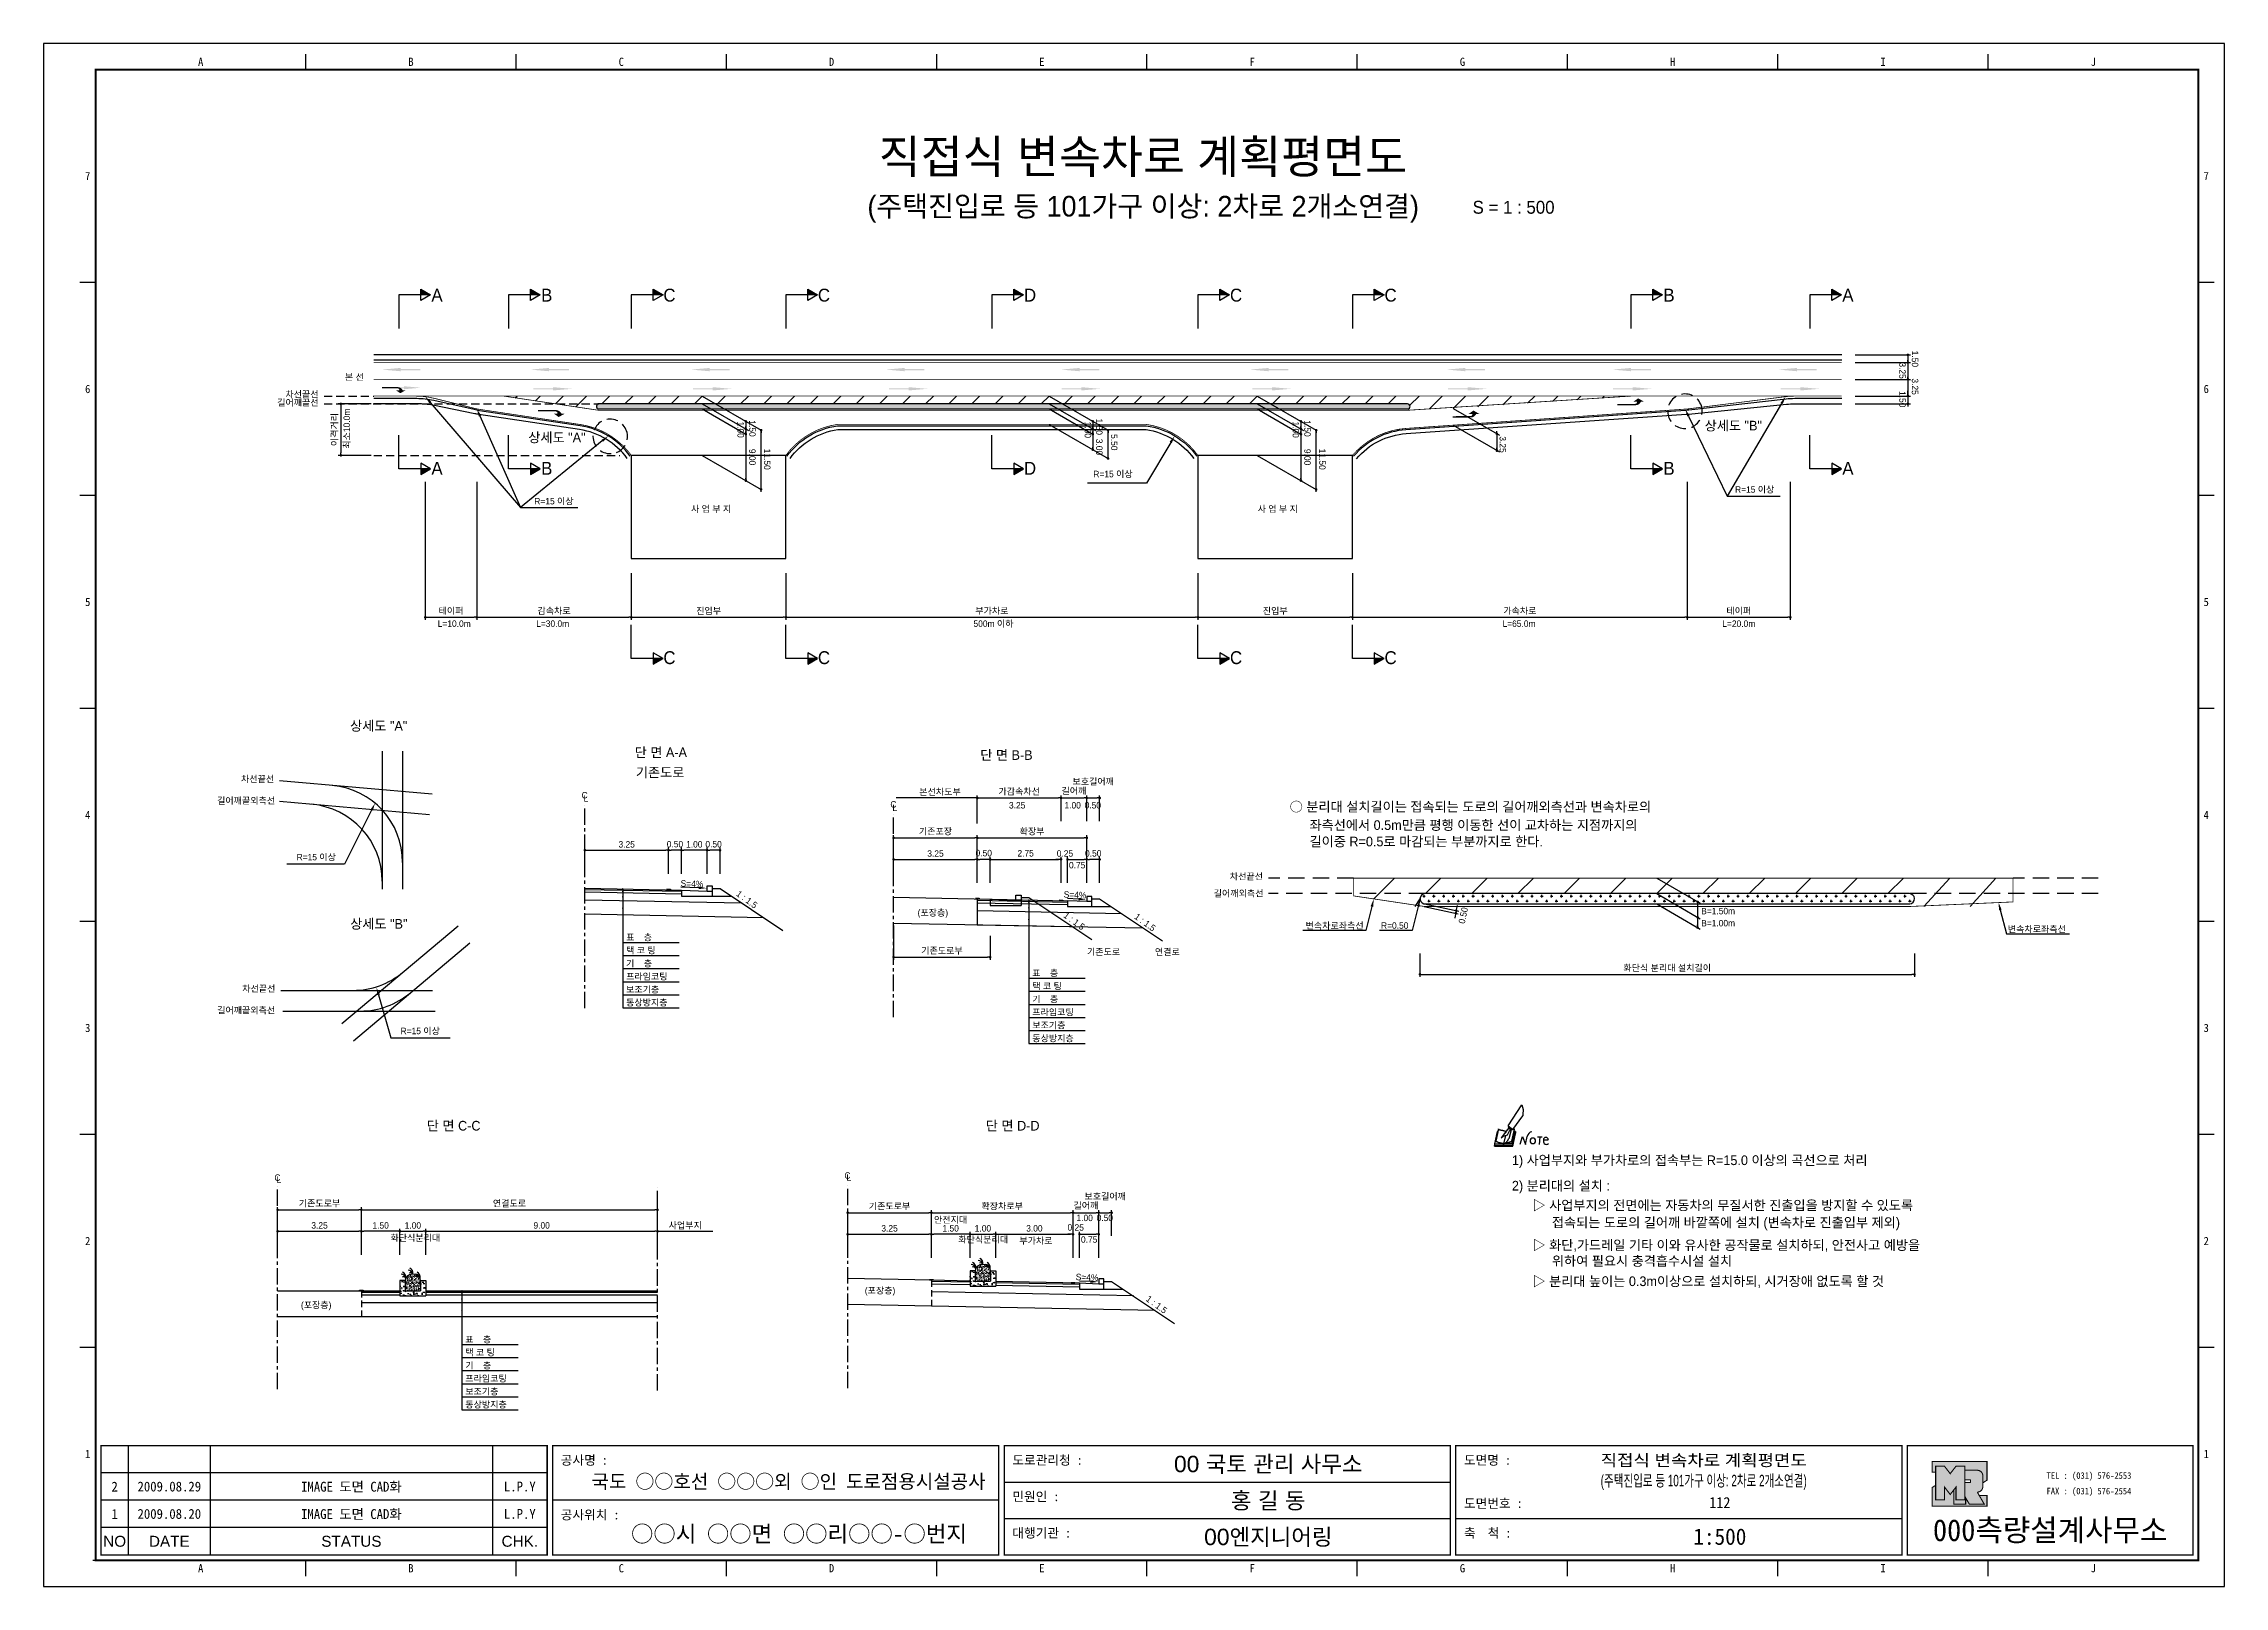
# Model space of a CAD drawing. Header units: millimetres. Extents: x 443 to 867, y 10 to 309.
import ezdxf
from ezdxf.enums import TextEntityAlignment as Align

# ---------------------------------------------------------------- set-up
doc = ezdxf.new("R2010")
doc.units = ezdxf.units.MM
doc.linetypes.add('CENTER', pattern=[50.8, 31.75, -6.35, 6.35, -6.35])
doc.linetypes.add('HIDDEN', pattern=[9.525, 6.35, -3.175])
for name, color, linetype in [('CC-GSTR-0004', 4, 'Continuous'), ('CM-LANE-0030', 30, 'Continuous'), ('CZ-DIMT-0002', 7, 'Continuous'), ('CZ-EXST-0002', 1, 'Continuous'), ('CZ-LIN1-0007', 7, 'Continuous'), ('CZ-LIN2-0003', 3, 'Continuous'), ('CZ-LINE-0001', 7, 'Continuous'), ('CZ-TEXT-BOX0', 7, 'Continuous'), ('TITLE', 7, 'Continuous')]:
    doc.layers.add(name, color=color, linetype=linetype)
doc.styles.add('견고딕', font='arial.ttf')
doc.styles.add('돋움', font='')
doc.styles.add('돋음체', font='')
doc.styles.get('돋움').set_extended_font_data('Dotum')
doc.styles.get('돋음체').set_extended_font_data('DotumChe')

msp = doc.modelspace()

# ---------------------------------------------------------------- texts
at = {"layer": 'CZ-DIMT-0002', "style": '돋움'}
for s, height, p in [('A', 2.5, (519.78, 260.18)), ('B', 2.5, (541.08, 260.18)), ('C', 2.5, (564.9, 260.18)), ('C', 2.5, (594.9, 260.18)), ('D', 2.5, (634.9, 260.18)), ('C', 2.5, (674.9, 260.18)), ('C', 2.5, (704.9, 260.18)), ('B', 2.5, (758.95, 260.18)), ('A', 2.5, (793.68, 260.18)), ('차선끝선', 1.25, (493.57, 240.93)), ('본 선', 1.25, (503.73, 244.28)), ('길어깨끝선', 1.25, (492.77, 239.33)), ('상세도 "A"', 1.875, (543.06, 232.57)), ('상세도 "B"', 1.875, (771.43, 234.86)), ('A', 2.5, (519.78, 226.58)), ('B', 2.5, (541.08, 226.58)), ('D', 2.5, (634.9, 226.58)), ('R=15 이상', 1.25, (651.01, 225.47)), ('B', 2.5, (758.95, 226.58)), ('A', 2.5, (793.68, 226.58)), ('R=15 이상', 1.25, (542.48, 220.19)), ('R=15 이상', 1.25, (775.58, 222.46)), ('사 업 부 지', 1.25, (572.99, 218.68)), ('사 업 부 지', 1.25, (682.99, 218.68)), ('L=10.0m', 1.25, (523.12, 196.43)), ('L=30.0m', 1.25, (542.23, 196.43)), ('500m 이하', 1.25, (627.81, 196.43)), ('L=65.0m', 1.25, (729.83, 196.43)), ('L=20.0m', 1.25, (772.5, 196.43)), ('C', 2.5, (564.9, 189.83)), ('C', 2.5, (594.9, 189.83)), ('C', 2.5, (674.9, 189.83)), ('C', 2.5, (704.9, 189.83)), ('차선끝선', 1.25, (484.95, 166.28)), ('길어깨끝외측선', 1.25, (482.72, 162.08)), ('C', 1.25, (548.43, 163.14)), ('L', 1.25, (548.7, 162.48)), ('C', 1.25, (608.38, 161.36)), ('L', 1.25, (608.65, 160.71)), ('R=15 이상', 1.25, (496.33, 151.13)), ('차선끝선', 1.25, (676.91, 147.38)), ('차선끝선', 1.25, (485.18, 125.6)), ('길어깨끝외측선', 1.25, (482.73, 121.41)), ('R=15 이상', 1.25, (516.52, 117.39)), ('C', 1.25, (488.8, 88.93)), ('L', 1.25, (489.07, 88.53)), ('C', 1.25, (599.46, 89.34)), ('L', 1.25, (599.72, 88.94))]:
    msp.add_text(s, height=height, dxfattribs=at).set_placement(p, align=Align.MIDDLE_CENTER)
for s, rotation, p in [('3.25', 270, (803.65, 247.13)), ('1.50', 270, (806.09, 249.4)), ('1.50', 270, (803.65, 241.57)), ('3.25', 270, (806.09, 244.02)), ('최소10.0m', 90, (502.87, 230.39))]:
    msp.add_text(s, height=1.25, rotation=rotation, dxfattribs=at).set_placement(p)
for s, p in [('3.25', (630.81, 160.56)), ('1.00', (641.59, 160.56)), ('0.50', (645.5, 160.56)), ('길어깨외측선', (670.56, 143.47)), ('(포장층)', (613.08, 139.72)), ('B=1.50m', (765.19, 140.03)), ('표    층', (556.48, 134.94)), ('변속차로좌측선', (688.4, 137.2)), ('R=0.50', (703.04, 137.22)), ('B=1.00m', (765.19, 137.69)), ('변속차로좌측선', (824.73, 136.53)), ('기    층', (556.48, 129.87)), ('택 코 팅', (556.48, 132.41)), ('기존도로', (645.96, 132.12)), ('연결로', (659.15, 132.12)), ('프라임코팅', (556.48, 127.34)), ('표    층', (635.34, 128)), ('보조기층', (556.48, 124.81)), ('동상방지층', (556.48, 122.28)), ('기    층', (635.34, 122.93)), ('택 코 팅', (635.34, 125.47)), ('프라임코팅', (635.34, 120.4)), ('보조기층', (635.34, 117.87)), ('동상방지층', (635.34, 115.34)), ('사업부지', (564.75, 79.04)), ('안전지대', (616.26, 80.13)), ('1.00', (643.92, 80.49)), ('0.50', (647.83, 80.49)), ('화단식분리대', (510.74, 76.63)), ('화단식분리대', (620.99, 76.3)), ('부가차로', (632.83, 76.06)), ('(포장층)', (602.83, 66.4)), ('(포장층)', (493.36, 63.58)), ('표    층', (525.27, 56.92)), ('택 코 팅', (525.27, 54.39)), ('기    층', (525.27, 51.86)), ('프라임코팅', (525.27, 49.33)), ('보조기층', (525.27, 46.8)), ('동상방지층', (525.27, 44.27))]:
    msp.add_text(s, height=1.25, dxfattribs=at).set_placement(p)
for s, p in [('○ 분리대 설치길이는 접속되는 도로의 길어깨외측선과 변속차로의', (685.31, 160.9)), ('좌측선에서 0.5m만큼 평행 이동한 선이 교차하는 지점까지의', (689.16, 157.34)), ('길이중 R=0.5로 마감되는 부분까지로 한다.', (689.16, 154.15)), ('1) 사업부지와 부가차로의 접속부는 R=15.0 이상의 곡선으로 처리', (728.45, 92.3)), ('2) 분리대의 설치 :', (728.45, 87.36)), ('▷ 사업부지의 전면에는 자동차의 무질서한 진출입을 방지할 수 있도록', (732.44, 83.56)), ('접속되는 도로의 길어깨 바깥쪽에 설치 (변속차로 진출입부 제외)', (736.22, 80.23)), ('▷ 화단,가드레일 기타 이와 유사한 공작물로 설치하되, 안전사고 예방을', (732.44, 75.83)), ('위하여 필요시 충격흡수시설 설치', (736.22, 72.76)), ('▷ 분리대 높이는 0.3m이상으로 설치하되, 시거장애 없도록 할 것', (732.44, 68.82))]:
    msp.add_text(s, height=1.875, dxfattribs=at).set_placement(p, align=Align.MIDDLE_LEFT)
for s, rotation, p in [('S=4%', 357.7094, (569.27, 145.96)), ('1 : 1.5', 323.8881, (579.93, 142.92)), ('S=4%', 357.7094, (643.65, 143.81)), ('1 : 1.5', 323.8881, (643.48, 138.72)), ('1 : 1.5', 323.8881, (657.23, 138.47)), ('S=4%', 357.7094, (645.98, 69.58)), ('1 : 1.5', 323.8881, (659.47, 64.29))]:
    msp.add_text(s, height=1.25, rotation=rotation, dxfattribs=at).set_placement(p, align=Align.MIDDLE_CENTER)
at = {"layer": 'CZ-DIMT-0002', "char_height": 1.25, "attachment_point": 5, "style": '돋움'}
for s, insert, rotation in [('1.00', (578.72, 234.08), 270), ('1.50', (580.99, 234.3), 270), ('1.00', (646.13, 234.04), 270), ('1.50', (648.34, 234.64), 270), ('5.50', (651.23, 231.62), 270), ('1.00', (686.49, 234.08), 270), ('1.50', (688.75, 234.3), 270), ('9.00', (580.99, 228.75), 270), ('11.50', (583.88, 228.34), 270), ('3.00', (648.34, 230.72), 270), ('9.00', (688.75, 228.75), 270), ('11.50', (691.64, 228.34), 270), ('3.25', (726.67, 231.19), 270), ('\\A1;0.50', (719.01, 139.8), 78.0015)]:
    msp.add_mtext(s, dxfattribs=dict(at, insert=insert, rotation=rotation))
at = {"layer": 'CZ-DIMT-0002', "insert": (617.43, 163.74), "char_height": 1.25, "attachment_point": 5, "style": '돋움'}
msp.add_mtext('본선차도부', dxfattribs=at)
at = {"layer": 'CZ-LINE-0001', "insert": (499.93, 234.09), "char_height": 1.25, "attachment_point": 5, "rotation": 90, "style": '돋움'}
msp.add_mtext('\\A1;이격거리', dxfattribs=at)
at = {"layer": 'CZ-LINE-0001', "char_height": 1.25, "attachment_point": 5, "style": '돋움'}
for s, insert in [('\\A1;테이퍼', (522.5, 198.86)), ('\\A1;감속차로', (542.5, 198.86)), ('\\A1;진입부', (572.5, 198.85)), ('\\A1;부가차로', (627.5, 198.85)), ('\\A1;진입부', (682.5, 198.85)), ('\\A1;가속차로', (730, 198.86)), ('\\A1;테이퍼', (772.5, 198.86)), ('\\A1;보호길어깨', (647.17, 165.72)), ('\\A1;가감속차선', (632.8, 163.8)), ('\\A1;길어깨', (643.42, 163.92)), ('\\A1;기존포장', (616.55, 156.05)), ('\\A1;확장부', (635.3, 156.05)), ('\\A1;3.25', (556.6, 153.6)), ('\\A1;0.50', (565.97, 153.63)), ('\\A1;1.00', (569.72, 153.6)), ('\\A1;0.50', (573.47, 153.62)), ('\\A1;3.25', (616.55, 151.82)), ('\\A1;0.50', (625.92, 151.9)), ('\\A1;2.75', (634.05, 151.86)), ('\\A1;0.25', (641.68, 151.83)), ('\\A1;0.50', (647.17, 151.85)), ('\\A1;0.75', (644.05, 149.55)), ('\\A1;기존도로부', (617.8, 132.91)), ('\\A1;화단식 분리대 설치길이', (758.6, 129.56)), ('\\A1;기존도로부', (496.97, 83.88)), ('\\A1;연결도로', (533.84, 83.87)), ('\\A1;보호길어깨', (649.5, 85.23)), ('\\A1;기존도로부', (607.63, 83.31)), ('\\A1;확장차로{\\fGulimChe|b0|i0|c129|p32;부}', (629.5, 83.31)), ('\\A1;길어깨', (645.75, 83.44)), ('\\A1;3.25', (496.97, 79.65)), ('\\A1;1.50', (508.84, 79.65)), ('\\A1;1.00', (515.09, 79.65)), ('\\A1;9.00', (540.09, 79.65)), ('\\A1;3.25', (607.63, 79.08)), ('\\A1;1.50', (619.5, 79.08)), ('\\A1;1.00', (625.75, 79.08)), ('\\A1;3.00', (635.75, 79.08)), ('\\A1;0.25', (643.77, 79.25)), ('\\A1;0.75', (646.38, 76.91))]:
    msp.add_mtext(s, dxfattribs=dict(at, insert=insert))
at = {"layer": 'CZ-TEXT-BOX0', "style": '돋움'}
for s, p in [('상세도 "A"', (508.46, 176.59)), ('단 면 A-A', (563.23, 171.46)), ('단 면 B-B', (630.32, 170.93)), ('기존도로', (563.09, 167.57)), ('상세도 "B"', (508.48, 138.17)), ('단 면 C-C', (523.01, 99)), ('단 면 D-D', (631.53, 99))]:
    msp.add_text(s, height=1.875, dxfattribs=at).set_placement(p, align=Align.MIDDLE_CENTER)
at = {"layer": 'TITLE', "color": 3, "linetype": 'Continuous', "style": '돋음체'}
for s, p in [('A', (473.9, 305.46)), ('B', (514.72, 305.46)), ('C', (555.55, 305.46)), ('D', (596.37, 305.46)), ('E', (637.2, 305.46)), ('F', (678.02, 305.46)), ('G', (718.85, 305.46)), ('H', (759.67, 305.46)), ('I', (800.5, 305.46)), ('J', (841.32, 305.46)), ('7', (451.97, 283.29)), ('7', (863.24, 283.29)), ('6', (451.97, 241.96)), ('6', (863.24, 241.96)), ('5', (451.97, 200.63)), ('5', (863.24, 200.63)), ('4', (451.97, 159.3)), ('4', (863.24, 159.3)), ('3', (451.97, 117.97)), ('3', (863.24, 117.97)), ('2', (451.97, 76.64)), ('2', (863.24, 76.64)), ('1', (451.97, 35.31)), ('1', (863.24, 35.31)), ('A', (473.9, 13.13)), ('B', (514.72, 13.13)), ('C', (555.55, 13.13)), ('D', (596.37, 13.13)), ('E', (637.2, 13.13)), ('F', (678.02, 13.13)), ('G', (718.85, 13.13)), ('H', (759.67, 13.13)), ('I', (800.5, 13.13)), ('J', (841.32, 13.13))]:
    msp.add_text(s, height=1.59, dxfattribs=at).set_placement(p, align=Align.MIDDLE)
at = {"layer": 'TITLE', "style": '돋움'}
for s, height, p in [('직접식 변속차로 계획평면도', 6.5, (656.82, 287.07)), ('(주택진입로 등 101가구 이상: 2차로 2개소연결)', 4, (656.87, 277.44))]:
    msp.add_text(s, height=height, dxfattribs=at).set_placement(p, align=Align.MIDDLE_CENTER)
msp.add_text('S = 1 : 500', height=2.5, dxfattribs=at).set_placement((720.82, 277.23), align=Align.MIDDLE_LEFT)
at = {"layer": 'TITLE', "style": '돋음체'}
for s, p in [('공사명 : ', (543.81, 33.21)), ('도로관리청 :', (631.48, 33.21)), ('도면명 :', (719.15, 33.21)), ('민원인 :', (631.48, 26.14)), ('도면번호 :', (719.15, 24.82)), ('공사위치 :', (543.81, 22.6)), ('대행기관 :', (631.48, 19.07)), ('축  척 :', (719.15, 19.07))]:
    msp.add_text(s, height=1.804, dxfattribs=at).set_placement(p)
at = {"layer": 'TITLE', "color": 7, "linetype": 'Continuous'}
for s, height, style, p in [('00 국토 관리 사무소', 3.1832, '견고딕', (681.15, 33.39)), ('국도 ○○호선 ○○○외 ○인 도로점용시설공사', 2.7, '돋음체', (588.03, 30)), ('홍 길 동', 3.183, '견고딕', (681.15, 26.32)), ('○○시 ○○면 ○○리○○-○번지', 3.1832, '돋음체', (590.05, 19.84)), ('00엔지니어링', 3.183, '견고딕', (681.15, 19.24))]:
    msp.add_text(s, height=height, dxfattribs=dict(at, style=style)).set_placement(p, align=Align.MIDDLE)
at = {"layer": 'TITLE', "style": '돋움'}
for s, width, p, p2 in [('직접식 변속차로 계획평면도', 1.010039, (745.69, 32.96), (785.69, 32.96)), ('(주택진입로 등 101가구 이상: 2차로 2개소연결)', 0.590323, (745.69, 29.01), (785.69, 29.01))]:
    msp.add_text(s, height=2.25, dxfattribs=dict(at, width=width)).set_placement(p, p2, align=Align.FIT)
at = {"layer": 'TITLE', "color": 1, "linetype": 'Continuous', "style": '돋음체'}
msp.add_text('2', height=1.91, dxfattribs=at).set_placement((457.2, 28.97), align=Align.MIDDLE)
at = {"layer": 'TITLE', "linetype": 'Continuous'}
for s, height, style, p in [('2009.08.29', 1.91, '돋음체', (467.81, 28.97)), ('L.P.Y', 1.91, '돋음체', (535.85, 28.97)), ('112', 2.122, '돋음체', (768.82, 25.88)), ('1', 1.91, '돋음체', (457.2, 23.66)), ('2009.08.20', 1.91, '돋음체', (467.81, 23.66)), ('L.P.Y', 1.91, '돋음체', (535.85, 23.66)), ('NO', 2.122, '견고딕', (457.2, 18.36)), ('DATE', 2.122, '견고딕', (467.81, 18.36)), ('STATUS', 2.122, '견고딕', (503.16, 18.36)), ('CHK.', 2.122, '견고딕', (535.85, 18.36)), ('1:500', 3.183, '돋음체', (768.82, 19.24))]:
    msp.add_text(s, height=height, dxfattribs=dict(at, style=style)).set_placement(p, align=Align.MIDDLE)
at = {"layer": 'TITLE', "style": '돋음체'}
for p in [(503.16, 28.97), (503.16, 23.66)]:
    msp.add_text('IMAGE 도면 CAD화', height=1.9099, dxfattribs=at).set_placement(p, align=Align.MIDDLE)
at = {"layer": 'TITLE', "color": 180, "style": '돋음체'}
for s, p in [('TEL : (031) 576-2553', (832.25, 30.48)), ('FAX : (031) 576-2554', (832.25, 27.46))]:
    msp.add_text(s, height=1.2733, dxfattribs=at).set_placement(p)
msp.add_text('000측량설계사무소', height=4.244, dxfattribs=at).set_placement((832.95, 18.39), align=Align.CENTER)

# ---------------------------------------------------------------- blocks, each defined once
blk = doc.blocks.new('note')
for p, q in [((0.85, 3.5), (3.53, 7.57)), ((1.8, 2.79), (3.74, 5.46)), ((3.53, 7.57), (3.8, 6.64)), ((3.8, 6.64), (3.69, 5.72)), ((3.69, 5.72), (3.74, 5.46)), ((-1.24, 2.36), (-1.77, 0)), ((-1.77, 0), (1.77, 0)), ((-1.77, 0), (-1.77, -0.3)), ((-1.53, 0.52), (-1.55, 0.54)), ((-1.01, 2.9), (-1.53, 0.52)), ((-1.48, 0.48), (-1.53, 0.52)), ((-1.43, 0.44), (-1.48, 0.48)), ((-1.38, 0.41), (-1.43, 0.44)), ((-1.33, 0.4), (-1.38, 0.41)), ((-1.27, 0.37), (-1.33, 0.4)), ((-1.22, 0.35), (-1.27, 0.37)), ((-1.13, 2.36), (-1.24, 2.36)), ((-1.17, 0.33), (-1.22, 0.35)), ((-1.12, 0.32), (-1.17, 0.33)), ((-1.02, 0.25), (-1.12, 0.32)), ((-0.97, 0.22), (-1.02, 0.25)), ((-1, 2.9), (-1.01, 2.9)), ((-0.98, 2.85), (-1, 2.9)), ((-0.95, 2.8), (-0.98, 2.85)), ((-0.93, 0.21), (-0.97, 0.22)), ((-0.9, 2.75), (-0.95, 2.8)), ((-0.88, 0.19), (-0.93, 0.21)), ((-0.85, 2.72), (-0.9, 2.75)), ((-0.8, 0.18), (-0.88, 0.19)), ((-0.79, 2.69), (-0.85, 2.72)), ((-0.75, 0.17), (-0.8, 0.18)), ((-0.74, 2.68), (-0.79, 2.69)), ((-0.7, 0.16), (-0.75, 0.17)), ((-0.69, 2.65), (-0.74, 2.68)), ((-0.64, 0.15), (-0.7, 0.16)), ((-0.64, 2.65), (-0.69, 2.65)), ((-0.59, 2.63), (-0.64, 2.65)), ((-0.58, 0.14), (-0.64, 0.15)), ((-0.54, 2.62), (-0.59, 2.63)), ((-0.53, 0.13), (-0.58, 0.14)), ((-0.48, 2.61), (-0.54, 2.62)), ((-0.48, 0.12), (-0.53, 0.13)), ((-0.43, 2.61), (-0.48, 2.61)), ((-0.43, 0.11), (-0.48, 0.12)), ((0.75, 2.77), (-0.46, 1.16)), ((0.37, 2.24), (-0.46, 1.16)), ((-0.46, 1.16), (-0.08, 1.47)), ((-0.38, 2.59), (-0.43, 2.61)), ((-0.38, 0.08), (-0.43, 0.11)), ((-0.33, 2.59), (-0.38, 2.59)), ((-0.29, 0.06), (-0.38, 0.08)), ((-0.27, 2.58), (-0.33, 2.59)), ((-0.23, 0.05), (-0.29, 0.06)), ((-0.22, 2.57), (-0.27, 2.58)), ((-0.16, 0.04), (-0.23, 0.05)), ((-0.17, 2.56), (-0.22, 2.57)), ((-0.12, 2.55), (-0.17, 2.56)), ((-0.11, 0.03), (-0.16, 0.04)), ((-0.07, 2.53), (-0.12, 2.55)), ((-0.04, 0.02), (-0.11, 0.03)), ((-0.08, 1.47), (0.72, 1.75)), ((-0.01, 2.51), (-0.07, 2.53)), ((-0.05, -0.3), (-0.05, 0)), ((0, 0), (-0.04, 0.02)), ((0.04, 2.5), (-0.01, 2.51)), ((0.37, 1.63), (0, 0)), ((0, 0), (1.6, 0.53)), ((0, 0), (1.65, 0.18)), ((0, 0.01), (0.06, 0.04)), ((0, -0.3), (0, 0)), ((0.09, 2.48), (0.04, 2.5)), ((0.05, -0.3), (0.05, 0)), ((0.06, 0.04), (0.11, 0.07)), ((0.14, 2.48), (0.09, 2.48)), ((0.11, 0.07), (0.16, 0.09)), ((0.2, 2.47), (0.14, 2.48)), ((0.16, 0.09), (0.21, 0.12)), ((0.26, 2.43), (0.18, 2.46)), ((0.21, 0.12), (0.27, 0.14)), ((0.34, 2.4), (0.26, 2.43)), ((0.27, 0.14), (0.36, 0.19)), ((0.45, 2.37), (0.34, 2.4)), ((0.36, 0.19), (0.41, 0.22)), ((0.41, 0.22), (0.46, 0.27)), ((0.46, 0.27), (0.51, 0.3)), ((0.51, 0.3), (0.56, 0.34)), ((0.56, 0.34), (0.6, 0.4)), ((0.6, 0.4), (0.64, 0.45)), ((0.64, 0.45), (0.67, 0.51)), ((0.67, 0.51), (0.74, 0.58)), ((0.72, 1.75), (1.16, 2.53)), ((0.74, 0.58), (0.79, 0.63)), ((1, 3.1), (0.75, 2.77)), ((0.79, 0.63), (0.83, 0.68)), ((0.83, 0.68), (0.86, 0.73)), ((0.85, 3.5), (1.8, 2.79)), ((1, 3.4), (0.85, 3.21)), ((0.85, 3.21), (1.52, 2.71)), ((0.86, 0.73), (0.89, 0.79)), ((0.89, 0.84), (0.92, 0.89)), ((0.89, 0.79), (0.89, 0.84)), ((0.92, 0.89), (0.96, 0.95)), ((0.96, 0.95), (1.01, 0.97)), ((1.47, 2.74), (1.01, 0.97)), ((1.16, 2.53), (1.37, 2.82)), ((2.13, 2.84), (1.44, 2.63)), ((1.52, 2.71), (1.66, 2.9)), ((1.6, 0.53), (2.13, 2.84)), ((1.65, 0.18), (2.19, 2.48)), ((1.77, 0), (2.3, 2.36)), ((1.77, -0.3), (2.3, 2.07)), ((1.77, -0.38), (2.3, 1.99)), ((1.77, -0.44), (2.3, 1.93)), ((1.77, 0), (1.77, -0.3)), ((2.19, 2.48), (2.04, 2.47)), ((2.3, 2.36), (2.16, 2.36)), ((2.3, 2.36), (2.3, 2.07)), ((3.21, -0.08), (3.68, 1.4)), ((3.68, 1.4), (4.26, -0.14)), ((4.26, -0.14), (4.56, 1.44)), ((6.55, 1.34), (7.46, 1.34)), ((7.01, 1.34), (6.87, -0.11)), ((7.71, 0.77), (7.71, 0.55)), ((7.71, 0.77), (8.67, 0.77)), ((-1.77, -0.3), (1.77, -0.3)), ((-1.77, -0.43), (-1.77, -0.3)), ((-1.77, -0.37), (1.77, -0.37)), ((-1.77, -0.43), (1.77, -0.43))]:
    blk.add_line(p, q)
for centre, major_axis, start_param, end_param in [((0.4, 2.31), (0.0702, 0.0702), 3.283946, 6.425539), ((5.68, 1.23), (-0.806, 0.806), -0.591174, 0.597824), ((5.66, 0.58), (-0.378, 0.378), 3.926991, 10.210176), ((8.3, 0.49), (0.422, 0.422), 2.265602, 4.634911), ((8.19, 0.77), (-0.342, 0.342), 3.926991, 7.068583)]:
    blk.add_ellipse(centre, major_axis=major_axis, ratio=1, start_param=start_param, end_param=end_param)
blk = doc.blocks.new('_Dot')
at = {"color": 0, "linetype": 'ByBlock', "lineweight": -2}
blk.add_line((-0.5, 0), (-1, 0), dxfattribs=at)
at = {"color": 0, "linetype": 'ByBlock', "const_width": 0.5}
blk.add_lwpolyline([(-0.25, 0, 1), (0.25, 0, 1)], format="xyb", close=True, dxfattribs=at)

# ---------------------------------------------------------------- hatches: boundary and pattern name
at = {"layer": 'CM-LANE-0030'}
h = msp.add_hatch(dxfattribs=at)
h.set_pattern_fill('ANSI31', color=256, style=0)
h.set_pattern_definition([(45, (-1540.9476, 9.7688), (-2.245064, 2.245064), [])])
h.paths.add_polyline_path([(751.56, 240.59), (532.75, 240.59), (548.1, 238.29, -0.015132), (549.19, 238.09), (551.13, 238.09, 0.001024), (551.06, 238.11, -0.857281), (551.21, 239.09), (708.19, 239.09, -0.966023), (708.22, 238.09), (708.21, 238.09), (715.45, 238.09)])
at = {"layer": 'CZ-EXST-0002'}
h = msp.add_hatch(dxfattribs=at)
h.set_pattern_fill('AR-SAND', color=256, scale=0.01, style=0)
h.set_pattern_definition([(37.5, (-484.86713, 3551.6925), (-0.016000313, 0.489413237), [0, -0.38608, 0, -0.4318, 0, -0.41275]), (7.5, (-484.8671, 3551.6925), (0.44952328, 0.7168251), [0, -0.20828, 0, -0.34798, 0, -0.13335]), (327.5, (-485.17955, 3551.6925), (0.79099237, 0.001437185), [0, -0.127, 0, -0.4572, 0, -0.5969]), (317.5, (-485.17955, 3551.6925), (0.76355645, 0.22292932), [0, -0.0635, 0, -0.29972, 0, -0.3429])])
edge = h.paths.add_edge_path()
edge.add_ellipse((625.75, 70.85), major_axis=(-1.5, 0), ratio=0.829212, start_angle=180, end_angle=360)
edge.add_line((624.25, 70.85), (624.25, 68.85))
edge.add_line((624.25, 68.85), (627.25, 68.85))
edge.add_line((627.25, 68.85), (627.25, 70.85))
h = msp.add_hatch(dxfattribs=at)
h.set_pattern_fill('AR-CONC', color=256, scale=0.01, style=0)
h.set_pattern_definition([(50, (-595.525, 3549.8057), (1.8218467, -0.15939086), [0.1905, -2.0955]), (355, (-595.525, 3549.8057), (-0.3524283, 1.9105664), [0.1524, -1.6764]), (100.451, (-595.3732, 3549.7924), (1.469425, 1.7511669), [0.1619, -1.7809]), (46.1842, (-595.525, 3550.3137), (2.7107904, -0.4204233), [0.28575, -3.14325]), (96.6356, (-595.2992, 3550.2786), (2.3740423, 2.4742556), [0.24285, -2.67135]), (351.184, (-595.525, 3550.3137), (2.374046, 2.4742512), [0.2286, -2.5146]), (21, (-595.271, 3550.1867), (1.5161488, -1.0226552), [0.1905, -2.0955]), (326, (-595.271, 3550.1867), (0.6180203, 1.8418797), [0.1524, -1.6764]), (71.4514, (-595.1447, 3550.1014), (2.1341649, 0.8192286), [0.1619, -1.7809]), (37.5, (-595.52507, 3549.80566), (0.03088603, 0.84555039), [0, -1.65608, 0, -1.7018, 0, -1.68275]), (7.5, (-595.5251, 3549.8057), (0.66819663, 1.00180575), [0, -0.97028, 0, -1.61798, 0, -0.64135]), (327.5, (-596.0915, 3549.80566), (1.35590595, -0.05728744), [0, -0.635, 0, -1.9812, 0, -2.6289]), (317.5, (-596.3455, 3549.8057), (1.4812918, 0.2542649), [0, -0.8255, 0, -1.31572, 0, -1.8669])])
h.paths.add_polyline_path([(517.59, 65.96), (517.59, 68.96), (516.59, 68.96), (516.59, 66.96), (513.59, 66.96), (513.59, 68.96), (512.59, 68.96), (512.59, 65.96)])
h = msp.add_hatch(dxfattribs=at)
h.set_pattern_fill('AR-SAND', color=256, scale=0.01, style=0)
h.set_pattern_definition([(37.5, (-595.52507, 3549.80566), (-0.016000313, 0.489413237), [0, -0.38608, 0, -0.4318, 0, -0.41275]), (7.5, (-595.52507, 3549.80566), (0.44952328, 0.7168251), [0, -0.20828, 0, -0.34798, 0, -0.13335]), (327.5, (-595.8375, 3549.80566), (0.79099237, 0.001437185), [0, -0.127, 0, -0.4572, 0, -0.5969]), (317.5, (-595.8375, 3549.80566), (0.76355645, 0.22292932), [0, -0.0635, 0, -0.29972, 0, -0.3429])])
edge = h.paths.add_edge_path()
edge.add_ellipse((515.09, 68.96), major_axis=(-1.5, 0), ratio=0.829212, start_angle=180, end_angle=360)
edge.add_line((513.59, 68.96), (513.59, 66.96))
edge.add_line((513.59, 66.96), (516.59, 66.96))
edge.add_line((516.59, 66.96), (516.59, 68.96))
h = msp.add_hatch(dxfattribs=at)
h.set_pattern_fill('AR-CONC', color=256, scale=0.01, style=0)
h.set_pattern_definition([(50, (-484.8671, 3551.6925), (1.8218467, -0.15939086), [0.1905, -2.0955]), (355, (-484.8671, 3551.6925), (-0.3524283, 1.9105664), [0.1524, -1.6764]), (100.451, (-484.7153, 3551.6792), (1.469425, 1.7511669), [0.1619, -1.7809]), (46.1842, (-484.8671, 3552.2005), (2.7107904, -0.4204233), [0.28575, -3.14325]), (96.6356, (-484.6412, 3552.1654), (2.3740423, 2.4742556), [0.24285, -2.67135]), (351.184, (-484.867, 3552.2005), (2.374046, 2.4742512), [0.2286, -2.5146]), (21, (-484.6131, 3552.0735), (1.5161488, -1.0226552), [0.1905, -2.0955]), (326, (-484.6131, 3552.0735), (0.6180203, 1.8418797), [0.1524, -1.6764]), (71.4514, (-484.4868, 3551.9883), (2.1341649, 0.8192286), [0.1619, -1.7809]), (37.5, (-484.8671, 3551.6925), (0.03088603, 0.84555039), [0, -1.65608, 0, -1.7018, 0, -1.68275]), (7.5, (-484.8671, 3551.6925), (0.66819663, 1.00180575), [0, -0.97028, 0, -1.61798, 0, -0.64135]), (327.5, (-485.43355, 3551.6925), (1.35590595, -0.05728744), [0, -0.635, 0, -1.9812, 0, -2.6289]), (317.5, (-485.6875, 3551.6925), (1.4812918, 0.2542649), [0, -0.8255, 0, -1.31572, 0, -1.8669])])
h.paths.add_polyline_path([(628.25, 67.85), (628.25, 70.85), (627.25, 70.85), (627.25, 68.85), (624.25, 68.85), (624.25, 70.85), (623.25, 70.85), (623.25, 67.85)])
at = {"layer": 'CZ-LIN1-0007'}
for points in [[(512.71, 246.05), (512.71, 245.84), (516.53, 245.84), (516.53, 245.62), (512.71, 245.62), (512.71, 245.41), (509.06, 245.73)], [(541.55, 246.05), (541.55, 245.84), (545.38, 245.84), (545.38, 245.62), (541.55, 245.62), (541.55, 245.41), (537.9, 245.73)], [(572.73, 246.05), (572.73, 245.84), (576.56, 245.84), (576.56, 245.62), (572.73, 245.62), (572.73, 245.41), (569.08, 245.73)], [(610.54, 246.05), (610.54, 245.84), (614.37, 245.84), (614.37, 245.62), (610.54, 245.62), (610.54, 245.41), (606.89, 245.73)], [(644.54, 246.05), (644.54, 245.84), (648.36, 245.84), (648.36, 245.62), (644.54, 245.62), (644.54, 245.41), (640.89, 245.73)], [(681.22, 246.05), (681.22, 245.84), (685.05, 245.84), (685.05, 245.62), (681.22, 245.62), (681.22, 245.41), (677.57, 245.73)], [(719.41, 246.05), (719.41, 245.84), (723.24, 245.84), (723.24, 245.62), (719.41, 245.62), (719.41, 245.41), (715.76, 245.73)], [(751.6, 246.05), (751.6, 245.84), (755.43, 245.84), (755.43, 245.62), (751.6, 245.62), (751.6, 245.41), (747.95, 245.73)], [(783.81, 246.05), (783.81, 245.84), (787.64, 245.84), (787.64, 245.62), (783.81, 245.62), (783.81, 245.41), (780.16, 245.73)], [(512.22, 242.33, -0.267976), (513.13, 241.72), (513.68, 241.72), (512.65, 241.14), (511.82, 241.71), (512.43, 241.72, 0.504994), (512.16, 242.09), (509.11, 242.1), (509.11, 242.34)], [(513.35, 242.5), (513.35, 242.31), (509.92, 242.31), (509.92, 242.11), (513.35, 242.11), (513.35, 241.92), (516.62, 242.21)], [(542.29, 242.32), (542.29, 242.11), (538.46, 242.11), (538.46, 241.89), (542.29, 241.89), (542.29, 241.68), (545.94, 242)], [(573.3, 242.32), (573.3, 242.11), (569.48, 242.11), (569.48, 241.89), (573.3, 241.89), (573.3, 241.68), (576.95, 242)], [(611.32, 242.32), (611.32, 242.11), (607.5, 242.11), (607.5, 241.89), (611.32, 241.89), (611.32, 241.68), (614.97, 242)], [(644.84, 242.32), (644.84, 242.11), (641.02, 242.11), (641.02, 241.89), (644.84, 241.89), (644.84, 241.68), (648.49, 242)], [(681.86, 242.32), (681.86, 242.11), (678.04, 242.11), (678.04, 241.89), (681.86, 241.89), (681.86, 241.68), (685.51, 242)], [(719.88, 242.32), (719.88, 242.11), (716.06, 242.11), (716.06, 241.89), (719.88, 241.89), (719.88, 241.68), (723.53, 242)], [(751.9, 242.32), (751.9, 242.11), (748.08, 242.11), (748.08, 241.89), (751.9, 241.89), (751.9, 241.68), (755.55, 242)], [(784.46, 242.32), (784.46, 242.11), (780.64, 242.11), (780.64, 241.89), (784.46, 241.89), (784.46, 241.68), (788.11, 242)], [(542.92, 237.87, -0.267976), (543.95, 237.18), (544.58, 237.18), (543.41, 236.53), (542.46, 237.17), (543.16, 237.18, 0.504994), (542.85, 237.6), (539.38, 237.62), (539.39, 237.89)], [(720.5, 236.44, 0.267976), (721.53, 237.12), (722.16, 237.12), (720.99, 237.78), (720.04, 237.13), (720.74, 237.12, -0.504994), (720.43, 236.71), (716.96, 236.69), (716.96, 236.41)], [(752.48, 238.81, 0.267976), (753.5, 239.49), (754.13, 239.49), (752.96, 240.15), (752.02, 239.5), (752.71, 239.5, -0.504994), (752.4, 239.08), (748.94, 239.06), (748.94, 238.79)], [(565.1, 144.78), (565.1, 144.9), (564.35, 144.92), (564.35, 144.79)], [(625.05, 143), (625.05, 143.13), (624.3, 143.14), (624.3, 143.02)], [(641.3, 142.68), (641.3, 142.8), (640.55, 142.82), (640.55, 142.69)], [(616.12, 69), (616.13, 69.13), (615.38, 69.14), (615.37, 69.02)], [(643.62, 68.45), (643.63, 68.58), (642.88, 68.59), (642.87, 68.47)], [(505.47, 66.96), (505.47, 67.08), (504.72, 67.08), (504.72, 66.96)]]:
    msp.add_hatch(color=256, dxfattribs=at).paths.add_polyline_path(points)
at = {"layer": 'CZ-LIN2-0003'}
h = msp.add_hatch(dxfattribs=at)
h.set_pattern_fill('CROSS', color=256, scale=0.075, style=0)
h.set_pattern_definition([(0, (-1540.94762, 9.7688), (0.47625, 0.47625), [0.238125, -0.714375]), (90, (-1540.82856, 9.64975), (-0.47625, 0.47625), [0.238125, -0.714375])])
h.paths.add_polyline_path([(708.19, 239.09), (551.21, 239.09, 0.857281), (551.06, 238.11, -0.001024), (551.13, 238.09), (708.19, 238.09, 1)])
h = msp.add_hatch(dxfattribs=at)
h.set_pattern_fill('CROSS', color=256, scale=0.15, style=0)
h.set_pattern_definition([(0, (378.7369, -314.602), (0.9525, 0.9525), [0.47625, -1.42875]), (90, (378.975, -314.8402), (-0.9525, 0.9525), [0.47625, -1.42875])])
h.paths.add_polyline_path([(711.64, 144.04, 0.857281), (711.34, 142.09, -0.001024), (711.49, 142.04), (805.61, 142.04, 1), (805.61, 144.04)])
at = {"layer": 'CZ-LINE-0001'}
for points in [[(516.63, 261.36), (516.63, 260.26), (518.53, 260.26)], [(537.92, 261.36), (537.92, 260.26), (539.83, 260.26)], [(561.74, 261.36), (561.74, 260.26), (563.65, 260.26)], [(591.74, 261.36), (591.74, 260.26), (593.65, 260.26)], [(631.74, 261.36), (631.74, 260.26), (633.65, 260.26)], [(671.74, 261.36), (671.74, 260.26), (673.65, 260.26)], [(701.74, 261.36), (701.74, 260.26), (703.65, 260.26)], [(755.8, 261.36), (755.8, 260.26), (757.7, 260.26)], [(790.53, 261.36), (790.53, 260.26), (792.43, 260.26)], [(518.53, 226.45), (516.63, 226.45), (516.63, 225.35)], [(539.83, 226.45), (537.92, 226.45), (537.92, 225.35)], [(633.65, 226.45), (631.74, 226.45), (631.74, 225.35)], [(757.7, 226.45), (755.8, 226.45), (755.8, 225.35)], [(792.43, 226.45), (790.53, 226.45), (790.53, 225.35)], [(563.65, 189.69), (561.74, 189.69), (561.74, 188.59)], [(593.65, 189.69), (591.74, 189.69), (591.74, 188.59)], [(673.65, 189.69), (671.74, 189.69), (671.74, 188.59)], [(703.65, 189.69), (701.74, 189.69), (701.74, 188.59)]]:
    msp.add_hatch(color=256, dxfattribs=at).paths.add_polyline_path(points)
at = {"layer": 'TITLE', "ltscale": 150}
h = msp.add_hatch(color=8, dxfattribs=at)
edge = h.paths.add_edge_path()
edge.add_line((820.68, 33.84), (810.02, 33.84))
edge.add_line((810.02, 33.84), (810.02, 31.76))
edge.add_line((810.02, 31.76), (810.72, 31.76))
edge.add_line((810.72, 31.76), (810.72, 32.93))
edge.add_line((810.72, 32.93), (812.42, 32.93))
edge.add_line((812.42, 32.93), (813.54, 31.48))
edge.add_line((813.54, 31.48), (814.67, 32.93))
edge.add_line((814.67, 32.93), (816.37, 32.93))
edge.add_line((816.37, 32.93), (816.37, 32.14))
edge.add_line((816.37, 32.14), (818.8, 32.14))
edge.add_arc((818.8, 31.07), 1.07, 0, 90, ccw=False)
edge.add_line((819.87, 31.07), (819.87, 29.7))
edge.add_line((819.87, 29.7), (820.68, 30.21))
edge.add_line((820.68, 30.21), (820.68, 33.84))
h.paths.add_polyline_path([(814.23, 28.32), (813.54, 27.44), (812.42, 28.89), (812.42, 26.38), (810.72, 26.38), (810.72, 29.22), (810.02, 28.78), (810.02, 25.15), (820.68, 25.15), (820.68, 27.23), (819.19, 27.23), (820.14, 25.58), (817.24, 25.58), (816.54, 26.79), (816.54, 25.58), (814.23, 25.58)])
msp.add_hatch(color=5, dxfattribs=at).paths.add_polyline_path([(816.37, 32.93), (814.67, 32.93), (813.54, 31.48), (812.42, 32.93), (810.72, 32.93), (810.72, 26.38), (812.42, 26.38), (812.42, 28.89), (813.54, 27.44), (814.67, 28.89), (814.67, 26.38), (816.37, 26.38)])
h = msp.add_hatch(color=161, dxfattribs=at)
edge = h.paths.add_edge_path()
edge.add_arc((818.8, 31.07), 1.07, 360, 450)
edge.add_line((818.8, 32.14), (816.37, 32.14))
edge.add_line((816.37, 32.14), (816.37, 30.28))
edge.add_line((816.37, 30.28), (817.36, 30.28))
edge.add_arc((817.36, 30.17), 0.113, 0, 90, ccw=False)
edge.add_line((817.47, 30.17), (817.47, 29.86))
edge.add_arc((817.36, 29.86), 0.113, 270, 360, ccw=False)
edge.add_line((817.36, 29.75), (816.37, 29.75))
edge.add_line((816.37, 29.75), (816.37, 26.38))
edge.add_line((816.37, 26.38), (814.67, 26.38))
edge.add_line((814.67, 26.38), (814.67, 28.89))
edge.add_line((814.67, 28.89), (814.23, 28.32))
edge.add_line((814.23, 28.32), (814.23, 25.58))
edge.add_line((814.23, 25.58), (816.54, 25.58))
edge.add_line((816.54, 25.58), (816.54, 26.79))
edge.add_line((816.54, 26.79), (817.24, 25.58))
edge.add_line((817.24, 25.58), (820.14, 25.58))
edge.add_line((820.14, 25.58), (818.8, 27.9))
edge.add_arc((818.8, 28.96), 1.07, 270, 360)
edge.add_line((819.87, 28.96), (819.87, 31.07))

# ---------------------------------------------------------------- linework, layer by layer
at = {"color": 0, "linetype": 'ByBlock', "lineweight": -2}
for p, q in [((805.33, 248.34), (805.33, 248.09)), ((805.33, 247.34), (805.33, 247.59)), ((805.33, 246.84), (805.33, 246.59)), ((805.33, 244.09), (805.33, 244.34)), ((805.33, 243.59), (805.33, 243.34)), ((805.33, 240.84), (805.33, 241.09)), ((805.33, 240.84), (805.33, 241.09)), ((805.33, 238.84), (805.33, 238.59)), ((805.33, 238.84), (805.33, 238.59)), ((579.73, 235.44), (579.73, 235.19)), ((579.73, 234.44), (579.73, 234.69)), ((579.73, 233.94), (579.73, 233.69)), ((579.73, 233.44), (579.73, 233.69)), ((582.69, 233.73), (582.69, 233.48)), ((647.09, 235.44), (647.09, 235.19)), ((647.09, 234.44), (647.09, 234.69)), ((647.09, 233.94), (647.09, 233.69)), ((647.09, 233.44), (647.09, 233.69)), ((650.05, 233.73), (650.05, 233.48)), ((687.5, 235.44), (687.5, 235.19)), ((687.5, 234.44), (687.5, 234.69)), ((687.5, 233.94), (687.5, 233.69)), ((687.5, 233.44), (687.5, 233.69)), ((690.46, 233.73), (690.46, 233.48)), ((725.52, 233.55), (725.52, 233.8)), ((725.52, 233.05), (725.52, 232.8)), ((647.09, 230.44), (647.09, 230.69)), ((650.05, 228.73), (650.05, 228.98)), ((725.52, 230.3), (725.52, 230.55)), ((579.73, 224.44), (579.73, 224.69)), ((687.5, 224.44), (687.5, 224.69)), ((582.69, 222.73), (582.69, 222.98)), ((690.46, 222.73), (690.46, 222.98)), ((624.42, 162.6), (624.17, 162.6)), ((717.51, 140.01), (717.45, 139.76)), ((717.71, 140.98), (717.76, 141.22)), ((764.5, 142.21), (764.5, 141.96)), ((764.5, 139.21), (764.5, 138.96)), ((764.5, 137.71), (764.5, 137.96)), ((562.84, 78.51), (563.09, 78.51))]:
    msp.add_line(p, q, dxfattribs=at)
at = {"color": 0, "linetype": 'ByBlock', "const_width": 0.25}
for points in [[(805.33, 248.47, 1), (805.33, 248.72, 1)], [(805.33, 247.22, 1), (805.33, 246.97, 1)], [(805.33, 246.97, 1), (805.33, 247.22, 1)], [(805.33, 243.97, 1), (805.33, 243.72, 1)], [(805.33, 243.72, 1), (805.33, 243.97, 1)], [(805.33, 240.72, 1), (805.33, 240.47, 1)], [(805.33, 240.72, 1), (805.33, 240.47, 1)], [(805.33, 238.97, 1), (805.33, 239.22, 1)], [(805.33, 238.97, 1), (805.33, 239.22, 1)], [(579.73, 235.56, 1), (579.73, 235.81, 1)], [(579.73, 234.31, 1), (579.73, 234.06, 1)], [(579.73, 234.06, 1), (579.73, 234.31, 1)], [(579.73, 233.31, 1), (579.73, 233.06, 1)], [(582.69, 233.85, 1), (582.69, 234.1, 1)], [(647.09, 235.56, 1), (647.09, 235.81, 1)], [(647.09, 234.31, 1), (647.09, 234.06, 1)], [(647.09, 234.06, 1), (647.09, 234.31, 1)], [(647.09, 233.31, 1), (647.09, 233.06, 1)], [(650.05, 233.85, 1), (650.05, 234.1, 1)], [(687.5, 235.56, 1), (687.5, 235.81, 1)], [(687.5, 234.06, 1), (687.5, 234.31, 1)], [(687.5, 234.31, 1), (687.5, 234.06, 1)], [(687.5, 233.31, 1), (687.5, 233.06, 1)], [(690.46, 233.85, 1), (690.46, 234.1, 1)], [(725.52, 233.42, 1), (725.52, 233.17, 1)], [(725.52, 233.17, 1), (725.52, 233.42, 1)], [(647.09, 230.31, 1), (647.09, 230.06, 1)], [(650.05, 228.6, 1), (650.05, 228.35, 1)], [(725.52, 230.17, 1), (725.52, 229.92, 1)], [(579.73, 224.31, 1), (579.73, 224.06, 1)], [(687.5, 224.31, 1), (687.5, 224.06, 1)], [(582.69, 222.6, 1), (582.69, 222.35, 1)], [(690.46, 222.6, 1), (690.46, 222.35, 1)], [(624.55, 162.6, 1), (624.8, 162.6, 1)], [(717.53, 140.13, 1), (717.58, 140.38, 1)], [(717.68, 140.85, 1), (717.63, 140.61, 1)], [(764.5, 142.33, 1), (764.5, 142.58, 1)], [(764.5, 139.33, 1), (764.5, 139.58, 1)], [(764.5, 137.58, 1), (764.5, 137.33, 1)], [(562.72, 78.51, 1), (562.47, 78.51, 1)]]:
    msp.add_lwpolyline(points, format="xyb", close=True, dxfattribs=at)
at = {"layer": 'CC-GSTR-0004'}
for p, q in [((567.22, 144.74), (572.22, 144.54)), ((567.22, 144.74), (567.22, 143.54)), ((572.22, 145.54), (573.22, 145.54)), ((572.22, 144.54), (572.22, 145.54)), ((572.22, 144.54), (573.22, 144.54)), ((573.22, 145.54), (573.22, 143.54)), ((567.22, 143.54), (573.22, 143.54))]:
    msp.add_line(p, q, dxfattribs=at)
for points in [[(792.5, 248.59), (507.5, 248.59)], [(792.5, 247.59), (507.5, 247.59)], [(646.92, 142.51), (645.92, 142.51), (642.17, 142.66), (642.17, 141.51), (646.92, 141.51), (646.92, 143.51), (645.92, 143.51), (645.92, 142.51)], [(649.25, 68.28), (648.25, 68.28), (644.5, 68.43), (644.5, 67.28), (649.25, 67.28), (649.25, 69.28), (648.25, 69.28), (648.25, 68.28)]]:
    msp.add_lwpolyline(points, dxfattribs=at)
for points in [[(557.3, 228.94, 0.200301), (547.58, 234.83), (528.04, 237.76), (528.04, 237.76, -0.018175), (526.97, 237.96), (526.97, 237.96), (519.13, 239.72), (519.13, 239.72, 0.055452), (515.84, 240.09), (515.84, 240.09), (507.5, 240.09)], [(556.7, 228.5, 0.200301), (547.47, 234.09), (527.87, 237.03, -0.012396), (527.14, 237.15), (518.97, 238.8, 0.049659), (516.01, 239.09), (507.5, 239.09)], [(792.5, 240.09), (783.35, 240.09, 0.028022), (781.67, 240), (781.67, 240), (762.82, 237.88), (762.82, 237.88, -0.010735), (762.18, 237.82), (762.18, 237.82), (707.89, 234.06, 0.201252), (697.69, 228.93)], [(698.26, 228.44, -0.201252), (707.94, 233.31), (762.27, 237.07, 0.007667), (762.73, 237.11), (781.76, 239.02, -0.024952), (783.25, 239.09), (792.5, 239.09)], [(587.71, 228.94, -0.202063), (597.52, 234.84), (657.48, 234.84, -0.202063), (667.3, 228.94, -0.202063)], [(588.31, 228.5, -0.201084), (597.58, 234.09), (657.43, 234.09, -0.201084), (666.7, 228.5, -0.201084)]]:
    msp.add_lwpolyline(points, format="xyb", dxfattribs=at)
at = {"layer": 'CM-LANE-0030'}
for p, q in [((701.64, 143.01), (705.68, 147.04)), ((711.66, 144.04), (714.66, 147.04)), ((720.64, 144.04), (723.64, 147.04)), ((729.62, 144.04), (732.62, 147.04)), ((738.6, 144.04), (741.6, 147.04)), ((747.58, 144.04), (750.58, 147.04)), ((756.56, 144.04), (759.56, 147.04)), ((765.54, 144.04), (768.54, 147.04)), ((774.52, 144.04), (777.52, 147.04)), ((783.5, 144.04), (786.5, 147.04)), ((792.48, 144.04), (795.48, 147.04)), ((801.46, 144.04), (804.46, 147.04)), ((808.44, 141.54), (813.44, 147.04)), ((817.42, 141.54), (822.42, 147.04)), ((709.66, 141.54), (710.64, 143.03))]:
    msp.add_line(p, q, dxfattribs=at)
at = {"layer": 'CM-LANE-0030', "const_width": 0.15}
msp.add_lwpolyline([(792.5, 243.84), (507.5, 243.84)], dxfattribs=at)
for points in [[(708.21, 237.84), (551.13, 237.84, -0.06063), (551.13, 237.84), (532.75, 240.59), (751.56, 240.59)], [(825.74, 147.04), (825.74, 142.43), (805.64, 141.54), (711.49, 141.54, -0.142447), (711.49, 141.54), (697.71, 143.6), (697.71, 147.04)]]:
    msp.add_lwpolyline(points, format="xyb", close=True, dxfattribs=at)
at = {"layer": 'CZ-EXST-0002'}
for p, q in [((509.12, 171.68), (509.12, 144.9)), ((513.11, 171.68), (513.11, 144.9)), ((518.82, 163.31), (489.23, 165.94)), ((518.33, 159.34), (489.23, 161.93)), ((608.42, 143.33), (627.17, 142.96)), ((627.17, 142.96), (627.17, 141.76)), ((627.17, 142.96), (632.17, 142.76)), ((627.17, 141.76), (633.17, 141.76)), ((632.17, 142.76), (632.17, 143.76)), ((632.17, 143.76), (633.17, 143.76)), ((632.17, 142.76), (633.17, 142.76)), ((633.17, 143.76), (633.17, 141.76)), ((633.17, 143.26), (634.67, 143.26)), ((634.67, 143.26), (646.88, 135.12)), ((501.33, 118.84), (523.88, 137.82)), ((608.42, 138.33), (643.1, 137.64)), ((503.54, 115.47), (526.14, 134.5)), ((489.45, 125.26), (518.93, 125.26)), ((489.87, 121.26), (519.41, 121.26)), ((615.75, 69.01), (599.5, 69.33)), ((488.84, 66.96), (505.09, 66.96)), ((615.75, 64.01), (599.5, 64.33)), ((488.84, 61.96), (505.09, 61.96))]:
    msp.add_line(p, q, dxfattribs=at)
at = {"layer": 'CZ-LIN1-0007'}
for p, q in [((564.35, 144.92), (565.1, 144.9)), ((564.35, 144.79), (565.1, 144.78)), ((565.1, 144.9), (565.1, 144.78)), ((624.3, 143.14), (625.05, 143.13)), ((624.3, 143.02), (625.05, 143)), ((625.05, 143.13), (625.05, 143)), ((640.55, 142.82), (641.3, 142.8)), ((640.55, 142.69), (641.3, 142.68)), ((641.3, 142.8), (641.3, 142.68)), ((615.37, 69.02), (615.38, 69.14)), ((616.12, 69), (615.37, 69.02)), ((615.38, 69.14), (616.13, 69.13)), ((616.13, 69.13), (616.12, 69)), ((642.87, 68.47), (642.88, 68.59)), ((643.62, 68.45), (642.87, 68.47)), ((642.88, 68.59), (643.63, 68.58)), ((643.63, 68.58), (643.62, 68.45)), ((504.72, 67.08), (505.47, 67.08)), ((504.72, 66.96), (504.72, 67.08)), ((505.47, 66.96), (504.72, 66.96)), ((505.47, 67.08), (505.47, 66.96))]:
    msp.add_line(p, q, dxfattribs=at)
at = {"layer": 'CZ-LIN1-0007', "const_width": 0.15}
msp.add_lwpolyline([(792.5, 247.09), (507.5, 247.09)], dxfattribs=at)
for points in [[(557.5, 229.09, 0.200301), (547.62, 235.07), (528.22, 237.98), (528.22, 237.98, -0.024027), (526.8, 238.27), (526.8, 238.27), (519.3, 240.14), (519.3, 240.14, 0.061321), (515.66, 240.59), (515.66, 240.59), (507.5, 240.59)], [(792.5, 240.59), (783.44, 240.59), (783.44, 240.59, 0.031099), (781.58, 240.48), (762.92, 238.14), (762.92, 238.14, -0.01381), (762.09, 238.06), (762.09, 238.06), (707.87, 234.31, 0.201252), (697.5, 229.09)], [(587.5, 229.09, -0.202373), (597.51, 235.09), (657.5, 235.09, -0.202373), (667.5, 229.09)]]:
    msp.add_lwpolyline(points, format="xyb", dxfattribs=at)
at = {"layer": 'CZ-LIN1-0007', "linetype": 'HIDDEN', "const_width": 0.15}
for points in [[(515.66, 240.59), (532.75, 240.59)], [(751.56, 240.59), (783.44, 240.59)]]:
    msp.add_lwpolyline(points, dxfattribs=at)
at = {"layer": 'CZ-LIN2-0003'}
for p, q in [((548.47, 145.11), (567.22, 144.74)), ((548.47, 144.86), (567.22, 144.49)), ((548.47, 144.36), (567.22, 143.99)), ((573.22, 145.04), (574.72, 145.04)), ((574.72, 145.04), (586.93, 136.9)), ((548.47, 142.86), (578.9, 142.25)), ((548.47, 140.11), (583.15, 139.42)), ((573.22, 143.54), (576.97, 143.54)), ((624.67, 143.01), (642.17, 142.66)), ((624.67, 143.01), (624.67, 138.01)), ((624.67, 142.76), (642.17, 142.41)), ((624.67, 142.26), (642.17, 141.91)), ((624.67, 140.76), (652.64, 140.2)), ((646.92, 143.01), (648.42, 143.01)), ((646.92, 141.51), (650.67, 141.51)), ((648.42, 143.01), (660.63, 134.87)), ((624.67, 138.01), (656.89, 137.37)), ((512.59, 68.96), (512.59, 65.96)), ((513.59, 68.96), (512.59, 68.96)), ((513.59, 68.96), (513.59, 66.96)), ((516.59, 68.96), (517.59, 68.96)), ((516.59, 68.96), (516.59, 66.96)), ((517.59, 68.96), (517.59, 65.96)), ((623.25, 68.86), (615.75, 69.01)), ((623.25, 68.61), (615.75, 68.76)), ((623.25, 68.11), (615.75, 68.26)), ((623.25, 70.85), (623.25, 67.85)), ((624.25, 70.85), (623.25, 70.85)), ((623.25, 67.85), (628.25, 67.85)), ((624.25, 70.85), (624.25, 68.85)), ((624.25, 68.85), (627.25, 68.85)), ((627.25, 70.85), (627.25, 68.85)), ((627.25, 70.85), (628.25, 70.85)), ((628.25, 70.85), (628.25, 67.85)), ((644.5, 68.43), (628.25, 68.76)), ((644.5, 68.18), (628.25, 68.51)), ((644.5, 67.68), (628.25, 68.01)), ((649.25, 68.78), (650.75, 68.78)), ((650.75, 68.78), (662.95, 60.65)), ((505.09, 66.96), (512.59, 66.96)), ((505.09, 66.71), (512.59, 66.71)), ((505.09, 66.21), (512.59, 66.21)), ((505.09, 64.71), (562.59, 64.71)), ((512.59, 65.96), (517.59, 65.96)), ((513.59, 66.96), (516.59, 66.96)), ((517.59, 66.96), (562.59, 66.96)), ((517.59, 66.71), (562.59, 66.71)), ((517.59, 66.21), (562.59, 66.21)), ((654.97, 65.98), (615.75, 66.76)), ((659.22, 63.14), (615.75, 64.01)), ((649.25, 67.28), (653, 67.28)), ((505.09, 61.96), (562.59, 61.96))]:
    msp.add_line(p, q, dxfattribs=at)
for points in [[(708.21, 238.09), (708.22, 238.09, 0.966023), (708.19, 239.09), (551.21, 239.09, 0.857281), (551.06, 238.11, -0.001024), (551.13, 238.09)], [(805.61, 144.04), (711.64, 144.04, 0.857281), (711.34, 142.09, -0.001024), (711.49, 142.04), (805.64, 142.04), (805.68, 142.05, 0.966023)]]:
    msp.add_lwpolyline(points, format="xyb", close=True, dxfattribs=at)
for points in [[(587.5, 229.09), (557.5, 229.09), (557.5, 209.09), (587.5, 209.09)], [(697.5, 229.09), (667.5, 229.09), (667.5, 209.09), (697.5, 209.09)]]:
    msp.add_lwpolyline(points, close=True, dxfattribs=at)
for centre, radius, start, end in [((494.12, 146.43), 15, 0, 84.9204), ((498.11, 150.09), 15, 0, 84.9204), ((503.48, 140.26), 15, 270, 310.097), ((504.94, 136.26), 15, 270, 310.097), ((623.49, 71.19), 0.88, 7.8639, 92.7752), ((623.38, 71.53), 1, 347.1802, 67.3267), ((624.88, 71.97), 0.88, 7.8639, 92.7752), ((625.34, 71.94), 0.44, 19.771, 124.0366), ((624.77, 72.31), 1, 347.1802, 67.3267), ((626.27, 71.19), 0.88, 7.8639, 92.7752), ((626.17, 71.53), 1, 347.1802, 67.3267), ((512.83, 69.3), 0.88, 7.8639, 92.7752), ((513.29, 69.27), 0.44, 19.771, 124.0366), ((512.72, 69.64), 1, 347.1802, 67.3267), ((514.22, 70.08), 0.88, 7.8639, 92.7752), ((514.68, 70.05), 0.44, 19.771, 124.0366), ((514.11, 70.43), 1, 347.1802, 67.3267), ((515.62, 69.3), 0.88, 7.8639, 92.7752), ((516.07, 69.27), 0.44, 19.771, 124.0366), ((515.51, 69.64), 1, 347.1802, 67.3267), ((623.94, 71.16), 0.44, 19.771, 124.0366), ((626.73, 71.16), 0.44, 19.771, 124.0366)]:
    msp.add_arc(centre, radius, start, end, dxfattribs=at)
for centre in [(625.75, 70.85), (515.09, 68.96)]:
    msp.add_ellipse(centre, major_axis=(-1.5, 0), ratio=0.829212, start_param=3.141593, end_param=6.283185, dxfattribs=at)
at = {"layer": 'CZ-LINE-0001'}
for p, q in [((518.53, 260.26), (512.39, 260.26)), ((512.39, 260.26), (512.39, 253.72)), ((516.63, 259.16), (516.63, 261.36)), ((516.63, 261.36), (518.53, 260.26)), ((518.53, 260.26), (516.63, 259.16)), ((539.83, 260.26), (533.68, 260.26)), ((533.68, 260.26), (533.68, 253.72)), ((537.92, 259.16), (537.92, 261.36)), ((537.92, 261.36), (539.83, 260.26)), ((539.83, 260.26), (537.92, 259.16)), ((563.65, 260.26), (557.5, 260.26)), ((557.5, 260.26), (557.5, 253.72)), ((561.74, 259.16), (561.74, 261.36)), ((561.74, 261.36), (563.65, 260.26)), ((563.65, 260.26), (561.74, 259.16)), ((593.65, 260.26), (587.5, 260.26)), ((587.5, 260.26), (587.5, 253.72)), ((591.74, 259.16), (591.74, 261.36)), ((591.74, 261.36), (593.65, 260.26)), ((593.65, 260.26), (591.74, 259.16)), ((633.65, 260.26), (627.5, 260.26)), ((627.5, 260.26), (627.5, 253.72)), ((631.74, 259.16), (631.74, 261.36)), ((631.74, 261.36), (633.65, 260.26)), ((633.65, 260.26), (631.74, 259.16)), ((673.65, 260.26), (667.5, 260.26)), ((667.5, 260.26), (667.5, 253.72)), ((671.74, 259.16), (671.74, 261.36)), ((671.74, 261.36), (673.65, 260.26)), ((673.65, 260.26), (671.74, 259.16)), ((703.65, 260.26), (697.5, 260.26)), ((697.5, 260.26), (697.5, 253.72)), ((701.74, 259.16), (701.74, 261.36)), ((701.74, 261.36), (703.65, 260.26)), ((703.65, 260.26), (701.74, 259.16)), ((757.7, 260.26), (751.56, 260.26)), ((751.56, 260.26), (751.56, 253.72)), ((755.8, 259.16), (755.8, 261.36)), ((755.8, 261.36), (757.7, 260.26)), ((757.7, 260.26), (755.8, 259.16)), ((792.43, 260.26), (786.29, 260.26)), ((786.29, 260.26), (786.29, 253.72)), ((790.53, 259.16), (790.53, 261.36)), ((790.53, 261.36), (792.43, 260.26)), ((792.43, 260.26), (790.53, 259.16)), ((795.1, 248.59), (805.83, 248.59)), ((795.1, 247.09), (805.83, 247.09)), ((795.1, 247.09), (805.83, 247.09)), ((805.33, 248.09), (805.33, 239.09)), ((795.1, 243.84), (805.83, 243.84)), ((805.33, 241.09), (805.33, 241.59)), ((507, 239.09), (500.62, 239.09)), ((501.12, 238.59), (501.12, 229.59)), ((571.24, 240.59), (582.69, 233.98)), ((571.24, 239.09), (580.23, 233.9)), ((571.24, 239.09), (580.23, 233.9)), ((571.24, 238.09), (579.73, 233.19)), ((638.59, 240.59), (650.05, 233.98)), ((638.59, 239.09), (647.59, 233.9)), ((638.59, 239.09), (647.59, 233.9)), ((638.59, 238.09), (647.09, 233.19)), ((679, 240.59), (690.46, 233.98)), ((679, 239.09), (688, 233.9)), ((679, 239.09), (688, 233.9)), ((679, 238.09), (687.5, 233.19)), ((717.02, 238.2), (726.02, 233.01)), ((795.1, 240.59), (805.83, 240.59)), ((795.1, 240.59), (805.83, 240.59)), ((795.1, 239.09), (805.83, 239.09)), ((795.1, 239.09), (805.83, 239.09)), ((512.39, 226.45), (512.39, 232.99)), ((533.68, 226.45), (533.68, 232.99)), ((579.73, 235.19), (579.73, 224.19)), ((582.69, 221.99), (582.69, 233.98)), ((627.5, 226.45), (627.5, 232.99)), ((638.59, 235.09), (650.05, 228.48)), ((647.09, 235.69), (647.09, 230.19)), ((650.05, 228.48), (650.05, 233.98)), ((687.5, 235.19), (687.5, 224.19)), ((690.46, 221.99), (690.46, 233.98)), ((717.02, 234.95), (726.02, 229.76)), ((751.56, 226.45), (751.56, 232.99)), ((786.29, 226.45), (786.29, 232.99)), ((507, 229.09), (500.62, 229.09)), ((571.24, 229.09), (582.69, 222.48)), ((679, 229.09), (690.46, 222.48)), ((725.52, 232.8), (725.52, 229.79)), ((518.53, 226.45), (512.39, 226.45)), ((518.53, 226.45), (516.63, 227.55)), ((516.63, 227.55), (516.63, 225.35)), ((516.63, 225.35), (518.53, 226.45)), ((539.83, 226.45), (533.68, 226.45)), ((539.83, 226.45), (537.92, 227.55)), ((537.92, 227.55), (537.92, 225.35)), ((537.92, 225.35), (539.83, 226.45)), ((633.65, 226.45), (627.5, 226.45)), ((633.65, 226.45), (631.74, 227.55)), ((631.74, 227.55), (631.74, 225.35)), ((631.74, 225.35), (633.65, 226.45)), ((757.7, 226.45), (751.56, 226.45)), ((757.7, 226.45), (755.8, 227.55)), ((755.8, 227.55), (755.8, 225.35)), ((755.8, 225.35), (757.7, 226.45)), ((792.43, 226.45), (786.29, 226.45)), ((792.43, 226.45), (790.53, 227.55)), ((790.53, 227.55), (790.53, 225.35)), ((790.53, 225.35), (792.43, 226.45)), ((517.5, 223.94), (517.5, 197.16)), ((527.5, 223.94), (527.5, 197.16)), ((527.5, 223.94), (527.5, 197.16)), ((762.5, 223.94), (762.5, 197.16)), ((762.5, 223.94), (762.5, 197.16)), ((770.24, 221.2), (780.51, 221.2)), ((782.5, 223.94), (782.5, 197.16)), ((535.98, 218.98), (547.11, 218.98)), ((557.5, 206.21), (557.5, 197.16)), ((557.5, 206.21), (557.5, 197.16)), ((587.5, 206.21), (587.5, 197.16)), ((587.5, 206.21), (587.5, 197.16)), ((667.5, 206.21), (667.5, 197.16)), ((667.5, 206.21), (667.5, 197.16)), ((697.5, 206.21), (697.5, 197.16)), ((697.5, 206.21), (697.5, 197.16)), ((518, 197.66), (527, 197.66)), ((528, 197.66), (557, 197.66)), ((557.5, 189.69), (557.5, 196.23)), ((558, 197.66), (587, 197.66)), ((587.5, 189.69), (587.5, 196.23)), ((588, 197.66), (667, 197.66)), ((667.5, 189.69), (667.5, 196.23)), ((668, 197.66), (697, 197.66)), ((697.5, 189.69), (697.5, 196.23)), ((698, 197.66), (762, 197.66)), ((763, 197.66), (782, 197.66)), ((563.65, 189.69), (561.74, 190.79)), ((561.74, 190.79), (561.74, 188.59)), ((593.65, 189.69), (591.74, 190.79)), ((591.74, 190.79), (591.74, 188.59)), ((673.65, 189.69), (671.74, 190.79)), ((671.74, 190.79), (671.74, 188.59)), ((703.65, 189.69), (701.74, 190.79)), ((701.74, 190.79), (701.74, 188.59)), ((563.65, 189.69), (557.5, 189.69)), ((561.74, 188.59), (563.65, 189.69)), ((593.65, 189.69), (587.5, 189.69)), ((591.74, 188.59), (593.65, 189.69)), ((673.65, 189.69), (667.5, 189.69)), ((671.74, 188.59), (673.65, 189.69)), ((703.65, 189.69), (697.5, 189.69)), ((701.74, 188.59), (703.65, 189.69)), ((624.67, 162.6), (608.92, 162.6)), ((624.67, 157.63), (624.67, 163.1)), ((624.67, 158.13), (624.67, 163.1)), ((625.17, 162.6), (640.42, 162.6)), ((640.92, 158.13), (640.92, 163.1)), ((640.92, 158.13), (640.92, 163.1)), ((641.42, 162.6), (645.42, 162.6)), ((645.92, 158.13), (645.92, 163.1)), ((645.92, 158.13), (645.92, 163.1)), ((646.42, 162.6), (647.92, 162.6)), ((648.42, 158.13), (648.42, 163.1)), ((548.47, 147.91), (548.47, 152.96)), ((548.97, 152.46), (564.22, 152.46)), ((564.72, 147.91), (564.72, 152.96)), ((564.72, 147.91), (564.72, 152.96)), ((566.72, 152.46), (565.22, 152.46)), ((567.22, 147.91), (567.22, 152.96)), ((567.22, 147.91), (567.22, 152.96)), ((571.72, 152.46), (567.72, 152.46)), ((572.22, 147.91), (572.22, 152.96)), ((572.22, 150.35), (572.22, 152.96)), ((574.22, 152.46), (572.72, 152.46)), ((574.72, 147.91), (574.72, 152.96)), ((608.42, 151.18), (608.42, 155.36)), ((608.92, 154.86), (624.17, 154.86)), ((624.67, 151.18), (624.67, 155.36)), ((624.67, 151.18), (624.67, 155.36)), ((625.17, 154.86), (645.42, 154.86)), ((645.92, 151.18), (645.92, 155.36)), ((608.42, 146.13), (608.42, 151.18)), ((608.92, 150.68), (624.17, 150.68)), ((624.67, 146.13), (624.67, 151.18)), ((624.67, 146.13), (624.67, 151.18)), ((626.67, 150.68), (625.17, 150.68)), ((627.17, 146.13), (627.17, 151.18)), ((627.17, 146.13), (627.17, 151.18)), ((627.67, 150.68), (640.42, 150.68)), ((640.42, 150.68), (639.92, 150.68)), ((640.92, 146.13), (640.92, 151.18)), ((640.92, 146.13), (640.92, 151.18)), ((642.17, 146.13), (642.17, 151.18)), ((642.17, 146.13), (642.17, 151.18)), ((642.67, 150.68), (645.42, 150.68)), ((642.67, 150.68), (643.17, 150.68)), ((645.92, 146.13), (645.92, 151.18)), ((645.92, 148.57), (645.92, 151.18)), ((647.92, 150.68), (646.42, 150.68)), ((648.42, 146.13), (648.42, 151.18)), ((555.83, 144.97), (555.83, 121.89)), ((756.56, 147.04), (765, 142.17)), ((756.56, 144.04), (765, 139.17)), ((634.69, 142.81), (634.69, 114.95)), ((711.39, 141.56), (718.05, 140.15)), ((711.49, 142.04), (718.15, 140.63)), ((717.45, 139.76), (717.35, 139.28)), ((717.76, 141.22), (717.87, 141.71)), ((756.56, 142.04), (765, 137.17)), ((764.5, 142.46), (764.5, 137.46)), ((608.42, 137.83), (608.42, 131.22)), ((627.17, 135.83), (627.17, 131.22)), ((555.83, 134.55), (566.76, 134.55)), ((555.83, 132.02), (566.76, 132.02)), ((608.92, 131.72), (626.67, 131.72)), ((710.59, 132.4), (710.59, 127.87)), ((806.61, 132.4), (806.61, 127.87)), ((555.83, 129.49), (566.76, 129.49)), ((634.69, 127.61), (645.62, 127.61)), ((711.09, 128.37), (806.11, 128.37)), ((555.83, 126.95), (566.76, 126.95)), ((555.83, 124.42), (566.76, 124.42)), ((634.69, 125.08), (645.62, 125.08)), ((555.83, 121.89), (566.76, 121.89)), ((634.69, 122.55), (645.62, 122.55)), ((634.69, 120.01), (645.62, 120.01)), ((634.69, 117.48), (645.62, 117.48)), ((634.69, 114.95), (645.62, 114.95)), ((488.84, 79.01), (488.84, 83.18)), ((489.34, 82.68), (504.59, 82.68)), ((505.09, 79.01), (505.09, 83.18)), ((505.09, 79.01), (505.09, 83.18)), ((505.59, 82.68), (562.09, 82.68)), ((562.59, 79.01), (562.59, 83.18)), ((599.5, 78.44), (599.5, 82.62)), ((600, 82.12), (615.25, 82.12)), ((615.75, 78.44), (615.75, 82.62)), ((615.75, 78.44), (615.75, 82.62)), ((616.25, 82.12), (642.75, 82.12)), ((643.25, 78.44), (643.25, 82.62)), ((643.25, 77.64), (643.25, 82.62)), ((643.75, 82.12), (647.75, 82.12)), ((648.25, 77.64), (648.25, 82.62)), ((648.25, 77.64), (648.25, 82.62)), ((648.75, 82.12), (650.25, 82.12)), ((650.75, 77.64), (650.75, 82.62)), ((488.84, 73.96), (488.84, 79.01)), ((489.34, 78.51), (504.59, 78.51)), ((505.09, 73.96), (505.09, 79.01)), ((505.09, 73.96), (505.09, 79.01)), ((512.09, 78.51), (505.59, 78.51)), ((512.59, 73.96), (512.59, 79.01)), ((512.59, 73.96), (512.59, 79.01)), ((513.09, 78.51), (517.09, 78.51)), ((517.59, 73.96), (517.59, 79.01)), ((517.59, 73.96), (517.59, 79.01)), ((518.09, 78.51), (562.09, 78.51)), ((562.59, 73.96), (562.59, 79.01)), ((562.59, 73.96), (562.59, 79.01)), ((563.09, 78.51), (573.31, 78.51)), ((599.5, 73.39), (599.5, 78.44)), ((600, 77.94), (615.25, 77.94)), ((615.75, 73.39), (615.75, 78.44)), ((615.75, 73.39), (615.75, 78.44)), ((622.75, 77.94), (616.25, 77.94)), ((623.25, 73.39), (623.25, 78.44)), ((623.25, 73.39), (623.25, 78.44)), ((623.75, 77.94), (627.75, 77.94)), ((628.25, 73.39), (628.25, 78.44)), ((628.25, 73.39), (628.25, 78.44)), ((628.75, 77.94), (642.75, 77.94)), ((642.75, 77.94), (642.25, 77.94)), ((643.25, 73.39), (643.25, 78.44)), ((643.25, 73.39), (643.25, 78.44)), ((644.5, 73.39), (644.5, 78.44)), ((644.5, 73.39), (644.5, 78.44)), ((645, 77.94), (645.5, 77.94)), ((645, 77.94), (647.75, 77.94)), ((648.25, 73.39), (648.25, 78.44)), ((524.62, 66.96), (524.62, 43.88)), ((524.62, 56.53), (535.56, 56.53)), ((524.62, 54), (535.56, 54)), ((524.62, 51.47), (535.56, 51.47)), ((524.62, 48.94), (535.56, 48.94)), ((524.62, 46.41), (535.56, 46.41)), ((524.62, 43.88), (535.56, 43.88))]:
    msp.add_line(p, q, dxfattribs=at)
at = {"layer": 'CZ-LINE-0001', "linetype": 'HIDDEN', "ltscale": 0.25}
for p, q in [((497.84, 240.59), (507.5, 240.59)), ((497.84, 239.09), (551.21, 239.09)), ((507.5, 229.09), (555.3, 229.09))]:
    msp.add_line(p, q, dxfattribs=at)
at = {"layer": 'CZ-LINE-0001', "linetype": 'HIDDEN', "ltscale": 0.35}
for p, q in [((765.38, 238.05), (765.38, 238.05)), ((556.72, 233.16), (556.72, 233.16))]:
    msp.add_line(p, q, dxfattribs=at)
at = {"layer": 'CZ-LINE-0001', "linetype": 'CENTER', "ltscale": 0.1}
for p, q in [((548.47, 121.83), (548.47, 161.22)), ((608.42, 120.06), (608.42, 159.44)), ((488.84, 47.89), (488.84, 87.27)), ((562.59, 47.64), (562.59, 87.02)), ((599.5, 48.04), (599.5, 87.42))]:
    msp.add_line(p, q, dxfattribs=at)
at = {"layer": 'CZ-LINE-0001', "linetype": 'HIDDEN', "ltscale": 0.5}
for p, q in [((697.71, 147.04), (681.18, 147.04)), ((711.64, 144.04), (681.18, 144.04)), ((842.27, 144.04), (805.61, 144.04)), ((842.27, 147.04), (825.74, 147.04))]:
    msp.add_line(p, q, dxfattribs=at)
at = {"layer": 'CZ-LINE-0001', "linetype": 'HIDDEN', "ltscale": 0.2}
for p, q in [((615.75, 69.01), (615.75, 64.01)), ((505.09, 66.96), (505.09, 61.96))]:
    msp.add_line(p, q, dxfattribs=at)
at = {"layer": 'CZ-LINE-0001'}
for points in [[(518.47, 239.34), (535.98, 218.98)], [(780.82, 239.18), (770.24, 221.2)], [(528.12, 236.74), (535.98, 218.98)], [(762.74, 236.71), (770.24, 221.2)], [(551.87, 231.91), (535.98, 218.98)], [(662.22, 231.6), (657.51, 223.7), (646.03, 223.7)], [(507.08, 160.24), (501.85, 149.77), (490.62, 149.77)], [(570.59, 145.16), (567.09, 145.3)], [(644.32, 142.98), (642.17, 143.07)], [(701.27, 141.55), (700.1, 136.89), (687.87, 136.89)], [(710.28, 141.57), (709.1, 136.91), (702.76, 136.91)], [(508.44, 124.4), (510.81, 116.03), (522.3, 116.03)], [(646.64, 68.76), (644.5, 68.84)]]:
    msp.add_lwpolyline(points, dxfattribs=at)
at = {"layer": 'CZ-LINE-0001', "extrusion": (0, 0, -1)}
msp.add_lwpolyline([(-823.27, 140.88), (-824.45, 136.22), (-836.68, 136.22)], dxfattribs=at)
at = {"layer": 'CZ-LINE-0001', "linetype": 'HIDDEN', "ltscale": 0.35}
for centre in [(762.05, 237.65), (553.4, 232.77)]:
    msp.add_arc(centre, 3.35, 6.7667, 6.749, dxfattribs=at)
at = {"layer": 'CZ-LINE-0001'}
for centre, start, end in [((555.83, 144.91), 0, 180), ((555.83, 144.91), 0, 180), ((555.83, 144.91), 180, 0), ((555.83, 144.91), 180, 0), ((555.83, 144.71), 0, 180), ((555.83, 144.71), 0, 180), ((555.83, 144.71), 180, 0), ((555.83, 144.71), 180, 0), ((555.83, 144.47), 0, 180), ((555.83, 144.47), 0, 180), ((555.83, 144.47), 180, 0), ((555.83, 144.47), 180, 0), ((555.82, 144.22), 0, 180), ((555.82, 144.22), 0, 180), ((555.82, 144.22), 180, 0), ((555.82, 144.22), 180, 0), ((555.82, 143.43), 0, 180), ((555.82, 143.43), 0, 180), ((555.82, 143.43), 180, 0), ((555.82, 143.43), 180, 0)]:
    msp.add_arc(centre, 0.0625, start, end, dxfattribs=at)
at = {"layer": 'CZ-LINE-0001', "linetype": 'ByBlock'}
for centre, start, end in [((555.82, 141.19), 0, 180), ((555.82, 141.19), 0, 180), ((555.82, 141.19), 180, 0), ((555.82, 141.19), 180, 0), ((634.69, 142.75), 0, 180), ((634.69, 142.75), 0, 180), ((634.69, 142.75), 180, 0), ((634.69, 142.75), 180, 0), ((634.69, 142.55), 0, 180), ((634.69, 142.55), 0, 180), ((634.69, 142.55), 180, 0), ((634.69, 142.55), 180, 0), ((634.69, 142.31), 0, 180), ((634.69, 142.31), 0, 180), ((634.69, 142.31), 180, 0), ((634.69, 142.31), 180, 0), ((634.68, 142.06), 0, 180), ((634.68, 142.06), 0, 180), ((634.68, 142.06), 180, 0), ((634.68, 142.06), 180, 0), ((634.68, 141.27), 0, 180), ((634.68, 141.27), 0, 180), ((634.68, 141.27), 180, 0), ((634.68, 141.27), 180, 0), ((634.68, 139.03), 0, 180), ((634.68, 139.03), 0, 180), ((634.68, 139.03), 180, 0), ((634.68, 139.03), 180, 0), ((524.62, 66.9), 0, 180), ((524.62, 66.9), 0, 180), ((524.62, 66.9), 180, 0), ((524.62, 66.9), 180, 0), ((524.62, 66.7), 0, 180), ((524.62, 66.7), 0, 180), ((524.62, 66.7), 180, 0), ((524.62, 66.7), 180, 0), ((524.62, 66.46), 0, 180), ((524.62, 66.46), 0, 180), ((524.62, 66.46), 180, 0), ((524.62, 66.46), 180, 0), ((524.62, 66.21), 0, 180), ((524.62, 66.21), 0, 180), ((524.62, 66.21), 180, 0), ((524.62, 66.21), 180, 0), ((524.62, 65.41), 0, 180), ((524.62, 65.41), 0, 180), ((524.62, 65.41), 180, 0), ((524.62, 65.41), 180, 0), ((524.62, 63.18), 0, 180), ((524.62, 63.18), 0, 180), ((524.62, 63.18), 180, 0), ((524.62, 63.18), 180, 0)]:
    msp.add_arc(centre, 0.0625, start, end, dxfattribs=at)
at = {"layer": 'CZ-LINE-0001'}
for points in [[(518.28, 239.18), (517.49, 240.48), (518.66, 239.51)], [(527.89, 236.64), (527.51, 238.11), (528.34, 236.84)], [(762.52, 236.6), (762.09, 238.06), (762.97, 236.82)], [(780.6, 239.31), (781.58, 240.48), (781.03, 239.06)], [(551.72, 232.1), (553.04, 232.86), (552.03, 231.72)], [(662, 231.72), (662.99, 232.88), (662.43, 231.47)], [(506.86, 160.35), (507.75, 161.58), (507.3, 160.13)], [(570.6, 145.41), (572.09, 145.1), (570.58, 144.91)], [(644.33, 143.23), (645.81, 142.92), (644.31, 142.73)], [(701.03, 141.61), (701.64, 143.01), (701.52, 141.49)], [(710.03, 141.63), (710.64, 143.03), (710.52, 141.51)], [(508.2, 124.33), (508.03, 125.84), (508.68, 124.46)], [(646.65, 69), (648.14, 68.7), (646.63, 68.51)]]:
    msp.add_solid(points, dxfattribs=at)
at = {"layer": 'CZ-LINE-0001', "extrusion": (0, 0, -1)}
msp.add_solid([(-823.52, 140.95), (-822.91, 142.34), (-823.03, 140.82)], dxfattribs=at)
at = {"layer": 'TITLE', "color": 7, "linetype": 'Continuous'}
for p, q in [((494.31, 303.95), (494.31, 306.97)), ((535.14, 303.95), (535.14, 306.97)), ((575.96, 303.95), (575.96, 306.97)), ((616.78, 303.95), (616.78, 306.97)), ((657.61, 303.95), (657.61, 306.97)), ((698.43, 303.95), (698.43, 306.97)), ((739.26, 303.95), (739.26, 306.97)), ((780.08, 303.95), (780.08, 306.97)), ((820.91, 303.95), (820.91, 306.97)), ((453.49, 262.62), (450.46, 262.62)), ((864.76, 262.62), (861.73, 262.62)), ((453.49, 221.29), (450.46, 221.29)), ((864.76, 221.29), (861.73, 221.29)), ((453.49, 179.96), (450.46, 179.96)), ((864.76, 179.96), (861.73, 179.96)), ((453.49, 138.63), (450.46, 138.63)), ((864.76, 138.63), (861.73, 138.63)), ((453.49, 97.3), (450.46, 97.3)), ((864.76, 97.3), (861.73, 97.3)), ((453.49, 55.97), (450.46, 55.97)), ((864.76, 55.97), (861.73, 55.97)), ((494.31, 11.62), (494.31, 14.64)), ((535.14, 11.62), (535.14, 14.64)), ((575.96, 11.62), (575.96, 14.64)), ((616.78, 11.62), (616.78, 14.64)), ((657.61, 11.62), (657.61, 14.64)), ((698.43, 11.62), (698.43, 14.64)), ((739.26, 11.62), (739.26, 14.64)), ((780.08, 11.62), (780.08, 14.64)), ((820.91, 11.62), (820.91, 14.64))]:
    msp.add_line(p, q, dxfattribs=at)
at = {"layer": 'TITLE', "ltscale": 150}
for p, q in [((459.85, 36.93), (459.85, 15.71)), ((475.77, 36.93), (475.77, 15.71)), ((530.55, 36.93), (530.55, 15.71)), ((541.16, 31.62), (454.55, 31.62)), ((629.89, 29.85), (716.5, 29.85)), ((541.16, 26.32), (454.55, 26.32)), ((628.83, 26.32), (542.22, 26.32)), ((629.89, 22.78), (716.5, 22.78)), ((717.56, 22.78), (804.17, 22.78)), ((541.16, 21.01), (454.55, 21.01))]:
    msp.add_line(p, q, dxfattribs=at)
at = {"layer": 'TITLE'}
msp.add_line((861.84, 14.64), (452.98, 14.64), dxfattribs=at)
msp.add_lwpolyline([(443.41, 9.61), (866.77, 9.61), (866.77, 308.99), (443.41, 308.99)], close=True, dxfattribs=at)
at = {"layer": 'TITLE', "linetype": 'Continuous', "const_width": 0.403}
msp.add_lwpolyline([(453.49, 14.64), (453.49, 303.95), (861.73, 303.95), (861.73, 14.64)], close=True, dxfattribs=at)
at = {"layer": 'TITLE', "ltscale": 150}
for points, const_width in [([(454.55, 36.93), (541.16, 36.93), (541.16, 15.71), (454.55, 15.71)], 0.265), ([(542.22, 36.93), (628.83, 36.93), (628.83, 15.71), (542.22, 15.71)], 0.265), ([(716.5, 15.71), (629.89, 15.71), (629.89, 36.93), (716.5, 36.93)], 0.265), ([(717.56, 36.93), (804.17, 36.93), (804.17, 15.71), (717.56, 15.71)], 0.265), ([(860.67, 36.93), (860.67, 15.71), (805.23, 15.71), (805.23, 36.93), (860.67, 36.93)], 0.265), ([(816.37, 32.93), (814.67, 32.93), (813.54, 31.48), (812.42, 32.93), (810.72, 32.93), (810.72, 26.38), (812.42, 26.38), (812.42, 28.89), (813.54, 27.44), (814.67, 28.89), (814.67, 26.38), (816.37, 26.38)], 0.212), ([(814.23, 28.32), (813.54, 27.44), (812.42, 28.89), (812.42, 26.38), (810.72, 26.38), (810.72, 29.22), (810.02, 28.78), (810.02, 25.15), (820.68, 25.15), (820.68, 27.23), (819.19, 27.23), (820.14, 25.58), (817.24, 25.58), (816.54, 26.79), (816.54, 25.58), (814.23, 25.58)], 0.212)]:
    msp.add_lwpolyline(points, close=True, dxfattribs=dict(at, const_width=const_width))
at = {"layer": 'TITLE', "ltscale": 150, "const_width": 0.212}
for points in [[(820.68, 33.84), (810.02, 33.84), (810.02, 31.76), (810.72, 31.76), (810.72, 32.93), (812.42, 32.93), (813.54, 31.48), (814.67, 32.93), (816.37, 32.93), (816.37, 32.14), (818.8, 32.14, -0.414214), (819.87, 31.07), (819.87, 29.7), (820.68, 30.21)], [(819.87, 31.07, 0.414214), (818.8, 32.14), (816.37, 32.14), (816.37, 30.28), (817.36, 30.28, -0.414214), (817.47, 30.17), (817.47, 29.86, -0.414214), (817.36, 29.75), (816.37, 29.75), (816.37, 26.38), (814.67, 26.38), (814.67, 28.89), (814.23, 28.32), (814.23, 25.58), (816.54, 25.58), (816.54, 26.79), (817.24, 25.58), (820.14, 25.58), (818.8, 27.9, 0.414214), (819.87, 28.96)]]:
    msp.add_lwpolyline(points, format="xyb", close=True, dxfattribs=at)

# ---------------------------------------------------------------- block references
at = {"layer": 'CZ-LINE-0001', "xscale": 0.5, "yscale": 0.5, "zscale": 0.5}
for p, rotation in [((501.12, 239.09), 90), ((501.12, 229.09), 270), ((517.5, 197.66), 180), ((527.5, 197.66), 180), ((557.5, 197.66), 180), ((587.5, 197.66), 180), ((667.5, 197.66), 180), ((697.5, 197.66), 180), ((762.5, 197.66), 180), ((624.67, 162.6), 180), ((640.92, 162.6), 180), ((645.92, 162.6), 180), ((548.47, 152.46), 180), ((564.72, 152.46), 180), ((567.22, 152.46), 180), ((572.22, 152.46), 180), ((608.42, 154.86), 180), ((624.67, 154.86), 180), ((608.42, 150.68), 180), ((624.67, 150.68), 180), ((627.17, 150.68), 180), ((642.17, 150.68), 180), ((642.17, 150.68), 180), ((645.92, 150.68), 180), ((608.42, 131.72), 180), ((710.59, 128.37), 180), ((488.84, 82.68), 180), ((505.09, 82.68), 180), ((599.5, 82.12), 180), ((615.75, 82.12), 180), ((643.25, 82.12), 180), ((648.25, 82.12), 180), ((488.84, 78.51), 180), ((505.09, 78.51), 180), ((512.59, 78.51), 180), ((517.59, 78.51), 180), ((599.5, 77.94), 180), ((615.75, 77.94), 180), ((623.25, 77.94), 180), ((628.25, 77.94), 180), ((644.5, 77.94), 180), ((644.5, 77.94), 180)]:
    msp.add_blockref('_Dot', p, dxfattribs=dict(at, rotation=rotation))
for p in [(527.5, 197.66), (557.5, 197.66), (587.5, 197.66), (667.5, 197.66), (697.5, 197.66), (762.5, 197.66), (782.5, 197.66), (640.92, 162.6), (645.92, 162.6), (648.42, 162.6), (564.72, 152.46), (567.22, 152.46), (572.22, 152.46), (574.72, 152.46), (624.67, 154.86), (645.92, 154.86), (624.67, 150.68), (627.17, 150.68), (640.92, 150.68), (640.92, 150.68), (645.92, 150.68), (648.42, 150.68), (627.17, 131.72), (806.61, 128.37), (505.09, 82.68), (562.59, 82.68), (615.75, 82.12), (643.25, 82.12), (648.25, 82.12), (650.75, 82.12), (505.09, 78.51), (512.59, 78.51), (517.59, 78.51), (562.59, 78.51), (615.75, 77.94), (623.25, 77.94), (628.25, 77.94), (643.25, 77.94), (643.25, 77.94), (648.25, 77.94)]:
    msp.add_blockref('_Dot', p, dxfattribs=at)
at = {"layer": 'CZ-TEXT-BOX0'}
msp.add_blockref('note', (726.85, 95.49), dxfattribs=at)

msp.set_redraw_order([(e.dxf.handle, doc.entitydb.next_handle()) for e in msp.query("TEXT MTEXT ATTDEF DIMENSION ARC_DIMENSION")])  # texts and dimensions are drawn at this point

doc.saveas('drawing.dxf')
